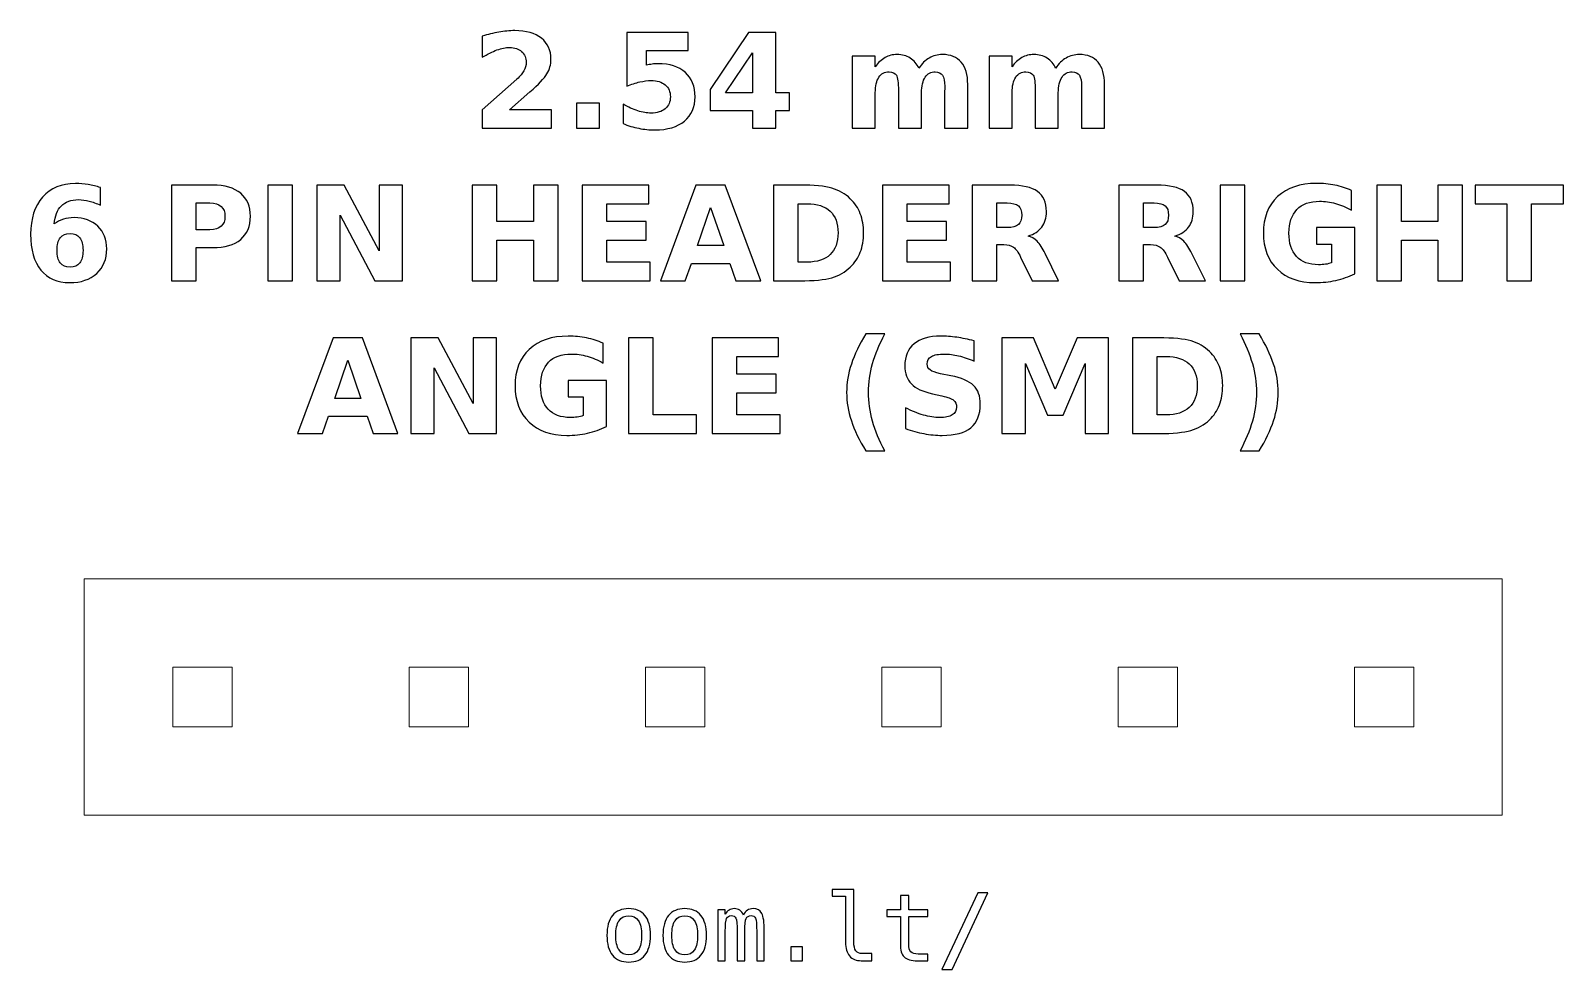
# Model space of a CAD drawing. Header units: centimetres. Extents: x -11.32 to -9.67, y -15.14 to -14.13.
import ezdxf

# ---------------------------------------------------------------- set-up
doc = ezdxf.new("R2010")
doc.units = ezdxf.units.CM
doc.header["$MEASUREMENT"] = 0
doc.layers.add('Layer 1', color=7, linetype='Continuous')

msp = doc.modelspace()

# ---------------------------------------------------------------- linework, layer by layer
at = {"layer": 'Layer 1', "color": 7, "lineweight": 20}
for points in [[(-11.262, -14.977), (-9.738, -14.977), (-9.738, -14.723), (-11.262, -14.723), (-11.262, -14.977)], [(-11.167, -14.882), (-11.103, -14.882), (-11.103, -14.818), (-11.167, -14.818), (-11.167, -14.882)], [(-10.913, -14.882), (-10.849, -14.882), (-10.849, -14.818), (-10.913, -14.818), (-10.913, -14.882)], [(-10.659, -14.882), (-10.595, -14.882), (-10.595, -14.818), (-10.659, -14.818), (-10.659, -14.882)], [(-10.405, -14.882), (-10.341, -14.882), (-10.341, -14.818), (-10.405, -14.818), (-10.405, -14.882)], [(-10.151, -14.882), (-10.087, -14.882), (-10.087, -14.818), (-10.151, -14.818), (-10.151, -14.882)], [(-9.897, -14.882), (-9.833, -14.882), (-9.833, -14.818), (-9.897, -14.818), (-9.897, -14.882)]]:
    msp.add_lwpolyline(points, close=True, dxfattribs=at)
at = {"layer": 'Layer 1', "color": 250}
for points, knots in [([(-10.80503, -14.21872), (-10.80503, -14.21872), (-10.75975, -14.21872), (-10.75975, -14.21872), (-10.75975, -14.21872), (-10.75975, -14.21872), (-10.75975, -14.23822), (-10.75975, -14.23822), (-10.75975, -14.23822), (-10.75975, -14.23822), (-10.83452, -14.23822), (-10.83452, -14.23822), (-10.83452, -14.23822), (-10.83452, -14.23822), (-10.83452, -14.21872), (-10.83452, -14.21872), (-10.83452, -14.21872), (-10.83452, -14.21872), (-10.79696, -14.18559), (-10.79696, -14.18559), (-10.79696, -14.18559), (-10.7936, -14.18255), (-10.79113, -14.17959), (-10.78953, -14.1767), (-10.78953, -14.1767), (-10.78791, -14.1738), (-10.78711, -14.17079), (-10.78711, -14.16766), (-10.78711, -14.16766), (-10.78711, -14.16284), (-10.78873, -14.15896), (-10.79197, -14.15602), (-10.79197, -14.15602), (-10.7952, -14.15308), (-10.7995, -14.15163), (-10.80489, -14.15163), (-10.80489, -14.15163), (-10.80902, -14.15163), (-10.81354, -14.15252), (-10.81846, -14.15428), (-10.81846, -14.15428), (-10.82337, -14.15605), (-10.82864, -14.15868), (-10.83424, -14.16216), (-10.83424, -14.16216), (-10.83424, -14.16216), (-10.83424, -14.13956), (-10.83424, -14.13956), (-10.83424, -14.13956), (-10.82826, -14.13759), (-10.82236, -14.13608), (-10.81653, -14.13505), (-10.81653, -14.13505), (-10.81069, -14.13401), (-10.80498, -14.13349), (-10.79936, -14.13349), (-10.79936, -14.13349), (-10.78706, -14.13349), (-10.77749, -14.1362), (-10.77067, -14.14163), (-10.77067, -14.14163), (-10.76385, -14.14704), (-10.76044, -14.15459), (-10.76044, -14.1643), (-10.76044, -14.1643), (-10.76044, -14.1699), (-10.76189, -14.17512), (-10.76479, -14.17997), (-10.76479, -14.17997), (-10.76768, -14.18481), (-10.77377, -14.1913), (-10.78304, -14.19944), (-10.78304, -14.19944), (-10.78304, -14.19944), (-10.80503, -14.21872), (-10.80503, -14.21872)], [0, 0, 0, 0, 0.0526316, 0.0526316, 0.0526316, 0.0526316, 0.1052632, 0.1052632, 0.1052632, 0.1052632, 0.1578947, 0.1578947, 0.1578947, 0.1578947, 0.2105263, 0.2105263, 0.2105263, 0.2105263, 0.2631579, 0.2631579, 0.2631579, 0.2631579, 0.3157895, 0.3157895, 0.3157895, 0.3157895, 0.3684211, 0.3684211, 0.3684211, 0.3684211, 0.4210526, 0.4210526, 0.4210526, 0.4210526, 0.4736842, 0.4736842, 0.4736842, 0.4736842, 0.5263158, 0.5263158, 0.5263158, 0.5263158, 0.5789474, 0.5789474, 0.5789474, 0.5789474, 0.6315789, 0.6315789, 0.6315789, 0.6315789, 0.6842105, 0.6842105, 0.6842105, 0.6842105, 0.7368421, 0.7368421, 0.7368421, 0.7368421, 0.7894737, 0.7894737, 0.7894737, 0.7894737, 0.8421053, 0.8421053, 0.8421053, 0.8421053, 0.8947368, 0.8947368, 0.8947368, 0.8947368, 0.9473684, 0.9473684, 0.9473684, 0.9473684, 1, 1, 1, 1]), ([(-10.67894, -14.13535), (-10.67894, -14.13535), (-10.613, -14.13535), (-10.613, -14.13535), (-10.613, -14.13535), (-10.613, -14.13535), (-10.613, -14.15485), (-10.613, -14.15485), (-10.613, -14.15485), (-10.613, -14.15485), (-10.6578, -14.15485), (-10.6578, -14.15485), (-10.6578, -14.15485), (-10.6578, -14.15485), (-10.6578, -14.17077), (-10.6578, -14.17077), (-10.6578, -14.17077), (-10.65578, -14.17023), (-10.65375, -14.16981), (-10.65171, -14.1695), (-10.65171, -14.1695), (-10.64966, -14.16919), (-10.64752, -14.16905), (-10.64533, -14.16905), (-10.64533, -14.16905), (-10.63278, -14.16905), (-10.62302, -14.17218), (-10.61603, -14.17846), (-10.61603, -14.17846), (-10.60905, -14.18472), (-10.60557, -14.19346), (-10.60557, -14.20466), (-10.60557, -14.20466), (-10.60557, -14.21578), (-10.60938, -14.22449), (-10.61697, -14.23079), (-10.61697, -14.23079), (-10.62457, -14.23707), (-10.63513, -14.24022), (-10.64863, -14.24022), (-10.64863, -14.24022), (-10.65446, -14.24022), (-10.66025, -14.23965), (-10.66596, -14.23853), (-10.66596, -14.23853), (-10.67168, -14.2374), (-10.67737, -14.2357), (-10.68301, -14.2334), (-10.68301, -14.2334), (-10.68301, -14.2334), (-10.68301, -14.21251), (-10.68301, -14.21251), (-10.68301, -14.21251), (-10.67741, -14.21574), (-10.6721, -14.21814), (-10.66707, -14.21973), (-10.66707, -14.21973), (-10.66203, -14.22136), (-10.65728, -14.22216), (-10.65284, -14.22216), (-10.65284, -14.22216), (-10.64639, -14.22216), (-10.64134, -14.22058), (-10.63764, -14.21743), (-10.63764, -14.21743), (-10.63395, -14.2143), (-10.63209, -14.21005), (-10.63209, -14.20466), (-10.63209, -14.20466), (-10.63209, -14.19925), (-10.63395, -14.19499), (-10.63764, -14.19187), (-10.63764, -14.19187), (-10.64134, -14.18874), (-10.64639, -14.18719), (-10.65284, -14.18719), (-10.65284, -14.18719), (-10.65665, -14.18719), (-10.66072, -14.18768), (-10.66502, -14.18867), (-10.66502, -14.18867), (-10.66935, -14.18965), (-10.67398, -14.19118), (-10.67894, -14.19325), (-10.67894, -14.19325), (-10.67894, -14.19325), (-10.67894, -14.13535), (-10.67894, -14.13535)], [0, 0, 0, 0, 0.0454545, 0.0454545, 0.0454545, 0.0454545, 0.0909091, 0.0909091, 0.0909091, 0.0909091, 0.1363636, 0.1363636, 0.1363636, 0.1363636, 0.1818182, 0.1818182, 0.1818182, 0.1818182, 0.2272727, 0.2272727, 0.2272727, 0.2272727, 0.2727273, 0.2727273, 0.2727273, 0.2727273, 0.3181818, 0.3181818, 0.3181818, 0.3181818, 0.3636364, 0.3636364, 0.3636364, 0.3636364, 0.4090909, 0.4090909, 0.4090909, 0.4090909, 0.4545455, 0.4545455, 0.4545455, 0.4545455, 0.5, 0.5, 0.5, 0.5, 0.5454545, 0.5454545, 0.5454545, 0.5454545, 0.5909091, 0.5909091, 0.5909091, 0.5909091, 0.6363636, 0.6363636, 0.6363636, 0.6363636, 0.6818182, 0.6818182, 0.6818182, 0.6818182, 0.7272727, 0.7272727, 0.7272727, 0.7272727, 0.7727273, 0.7727273, 0.7727273, 0.7727273, 0.8181818, 0.8181818, 0.8181818, 0.8181818, 0.8636364, 0.8636364, 0.8636364, 0.8636364, 0.9090909, 0.9090909, 0.9090909, 0.9090909, 0.9545455, 0.9545455, 0.9545455, 0.9545455, 1, 1, 1, 1]), ([(-10.54816, -14.13535), (-10.54816, -14.13535), (-10.51866, -14.13535), (-10.51866, -14.13535), (-10.51866, -14.13535), (-10.51866, -14.13535), (-10.51866, -14.20026), (-10.51866, -14.20026), (-10.51866, -14.20026), (-10.51866, -14.20026), (-10.50399, -14.20026), (-10.50399, -14.20026), (-10.50399, -14.20026), (-10.50399, -14.20026), (-10.50399, -14.21948), (-10.50399, -14.21948), (-10.50399, -14.21948), (-10.50399, -14.21948), (-10.51866, -14.21948), (-10.51866, -14.21948), (-10.51866, -14.21948), (-10.51866, -14.21948), (-10.51866, -14.23822), (-10.51866, -14.23822), (-10.51866, -14.23822), (-10.51866, -14.23822), (-10.54373, -14.23822), (-10.54373, -14.23822), (-10.54373, -14.23822), (-10.54373, -14.23822), (-10.54373, -14.21948), (-10.54373, -14.21948), (-10.54373, -14.21948), (-10.54373, -14.21948), (-10.58936, -14.21948), (-10.58936, -14.21948), (-10.58936, -14.21948), (-10.58936, -14.21948), (-10.58936, -14.19673), (-10.58936, -14.19673), (-10.58936, -14.19673), (-10.58936, -14.19673), (-10.54816, -14.13535), (-10.54816, -14.13535)], [0, 0, 0, 0, 0.0909091, 0.0909091, 0.0909091, 0.0909091, 0.1818182, 0.1818182, 0.1818182, 0.1818182, 0.2727273, 0.2727273, 0.2727273, 0.2727273, 0.3636364, 0.3636364, 0.3636364, 0.3636364, 0.4545455, 0.4545455, 0.4545455, 0.4545455, 0.5454545, 0.5454545, 0.5454545, 0.5454545, 0.6363636, 0.6363636, 0.6363636, 0.6363636, 0.7272727, 0.7272727, 0.7272727, 0.7272727, 0.8181818, 0.8181818, 0.8181818, 0.8181818, 0.9090909, 0.9090909, 0.9090909, 0.9090909, 1, 1, 1, 1]), ([(-10.54373, -14.1572), (-10.54373, -14.1572), (-10.57283, -14.20026), (-10.57283, -14.20026), (-10.57283, -14.20026), (-10.57283, -14.20026), (-10.54373, -14.20026), (-10.54373, -14.20026), (-10.54373, -14.20026), (-10.54373, -14.20026), (-10.54373, -14.1572), (-10.54373, -14.1572)], [0, 0, 0, 0, 0.3333333, 0.3333333, 0.3333333, 0.3333333, 0.6666667, 0.6666667, 0.6666667, 0.6666667, 1, 1, 1, 1]), ([(-10.36502, -14.17387), (-10.36189, -14.1691), (-10.3582, -14.16545), (-10.35389, -14.16296), (-10.35389, -14.16296), (-10.34959, -14.16044), (-10.34489, -14.1592), (-10.33974, -14.1592), (-10.33974, -14.1592), (-10.33087, -14.1592), (-10.32412, -14.16193), (-10.31949, -14.16741), (-10.31949, -14.16741), (-10.31485, -14.17286), (-10.31252, -14.18081), (-10.31252, -14.19123), (-10.31252, -14.19123), (-10.31252, -14.19123), (-10.31252, -14.23822), (-10.31252, -14.23822), (-10.31252, -14.23822), (-10.31252, -14.23822), (-10.33734, -14.23822), (-10.33734, -14.23822), (-10.33734, -14.23822), (-10.33734, -14.23822), (-10.33734, -14.19798), (-10.33734, -14.19798), (-10.33734, -14.19798), (-10.33729, -14.19739), (-10.33727, -14.19678), (-10.33724, -14.19612), (-10.33724, -14.19612), (-10.33722, -14.19549), (-10.3372, -14.19457), (-10.3372, -14.19337), (-10.3372, -14.19337), (-10.3372, -14.18791), (-10.33799, -14.18394), (-10.33962, -14.18149), (-10.33962, -14.18149), (-10.34122, -14.17902), (-10.3438, -14.1778), (-10.34738, -14.1778), (-10.34738, -14.1778), (-10.35208, -14.1778), (-10.35568, -14.17973), (-10.35824, -14.18359), (-10.35824, -14.18359), (-10.36078, -14.18744), (-10.3621, -14.19302), (-10.3622, -14.20033), (-10.3622, -14.20033), (-10.3622, -14.20033), (-10.3622, -14.23822), (-10.3622, -14.23822), (-10.3622, -14.23822), (-10.3622, -14.23822), (-10.38701, -14.23822), (-10.38701, -14.23822), (-10.38701, -14.23822), (-10.38701, -14.23822), (-10.38701, -14.19798), (-10.38701, -14.19798), (-10.38701, -14.19798), (-10.38701, -14.18944), (-10.38774, -14.18394), (-10.38922, -14.18149), (-10.38922, -14.18149), (-10.39068, -14.17902), (-10.39329, -14.1778), (-10.39705, -14.1778), (-10.39705, -14.1778), (-10.4018, -14.1778), (-10.40545, -14.17975), (-10.40801, -14.18363), (-10.40801, -14.18363), (-10.41057, -14.18751), (-10.41187, -14.19304), (-10.41187, -14.20026), (-10.41187, -14.20026), (-10.41187, -14.20026), (-10.41187, -14.23822), (-10.41187, -14.23822), (-10.41187, -14.23822), (-10.41187, -14.23822), (-10.43668, -14.23822), (-10.43668, -14.23822), (-10.43668, -14.23822), (-10.43668, -14.23822), (-10.43668, -14.16106), (-10.43668, -14.16106), (-10.43668, -14.16106), (-10.43668, -14.16106), (-10.41187, -14.16106), (-10.41187, -14.16106), (-10.41187, -14.16106), (-10.41187, -14.16106), (-10.41187, -14.17237), (-10.41187, -14.17237), (-10.41187, -14.17237), (-10.40883, -14.16799), (-10.40535, -14.16473), (-10.40142, -14.16251), (-10.40142, -14.16251), (-10.3975, -14.1603), (-10.39317, -14.1592), (-10.38844, -14.1592), (-10.38844, -14.1592), (-10.38313, -14.1592), (-10.3784, -14.16049), (-10.37433, -14.16306), (-10.37433, -14.16306), (-10.37024, -14.16564), (-10.36713, -14.16924), (-10.36502, -14.17387)], [0, 0, 0, 0, 0.0344828, 0.0344828, 0.0344828, 0.0344828, 0.0689655, 0.0689655, 0.0689655, 0.0689655, 0.1034483, 0.1034483, 0.1034483, 0.1034483, 0.137931, 0.137931, 0.137931, 0.137931, 0.1724138, 0.1724138, 0.1724138, 0.1724138, 0.2068966, 0.2068966, 0.2068966, 0.2068966, 0.2413793, 0.2413793, 0.2413793, 0.2413793, 0.2758621, 0.2758621, 0.2758621, 0.2758621, 0.3103448, 0.3103448, 0.3103448, 0.3103448, 0.3448276, 0.3448276, 0.3448276, 0.3448276, 0.3793103, 0.3793103, 0.3793103, 0.3793103, 0.4137931, 0.4137931, 0.4137931, 0.4137931, 0.4482759, 0.4482759, 0.4482759, 0.4482759, 0.4827586, 0.4827586, 0.4827586, 0.4827586, 0.5172414, 0.5172414, 0.5172414, 0.5172414, 0.5517241, 0.5517241, 0.5517241, 0.5517241, 0.5862069, 0.5862069, 0.5862069, 0.5862069, 0.6206897, 0.6206897, 0.6206897, 0.6206897, 0.6551724, 0.6551724, 0.6551724, 0.6551724, 0.6896552, 0.6896552, 0.6896552, 0.6896552, 0.7241379, 0.7241379, 0.7241379, 0.7241379, 0.7586207, 0.7586207, 0.7586207, 0.7586207, 0.7931034, 0.7931034, 0.7931034, 0.7931034, 0.8275862, 0.8275862, 0.8275862, 0.8275862, 0.862069, 0.862069, 0.862069, 0.862069, 0.8965517, 0.8965517, 0.8965517, 0.8965517, 0.9310345, 0.9310345, 0.9310345, 0.9310345, 0.9655172, 0.9655172, 0.9655172, 0.9655172, 1, 1, 1, 1]), ([(-10.21798, -14.17387), (-10.21485, -14.1691), (-10.21116, -14.16545), (-10.20685, -14.16296), (-10.20685, -14.16296), (-10.20255, -14.16044), (-10.19785, -14.1592), (-10.1927, -14.1592), (-10.1927, -14.1592), (-10.18383, -14.1592), (-10.17708, -14.16193), (-10.17245, -14.16741), (-10.17245, -14.16741), (-10.16781, -14.17286), (-10.16548, -14.18081), (-10.16548, -14.19123), (-10.16548, -14.19123), (-10.16548, -14.19123), (-10.16548, -14.23822), (-10.16548, -14.23822), (-10.16548, -14.23822), (-10.16548, -14.23822), (-10.1903, -14.23822), (-10.1903, -14.23822), (-10.1903, -14.23822), (-10.1903, -14.23822), (-10.1903, -14.19798), (-10.1903, -14.19798), (-10.1903, -14.19798), (-10.19025, -14.19739), (-10.19023, -14.19678), (-10.1902, -14.19612), (-10.1902, -14.19612), (-10.19018, -14.19549), (-10.19016, -14.19457), (-10.19016, -14.19337), (-10.19016, -14.19337), (-10.19016, -14.18791), (-10.19095, -14.18394), (-10.19258, -14.18149), (-10.19258, -14.18149), (-10.19418, -14.17902), (-10.19676, -14.1778), (-10.20034, -14.1778), (-10.20034, -14.1778), (-10.20504, -14.1778), (-10.20864, -14.17973), (-10.2112, -14.18359), (-10.2112, -14.18359), (-10.21374, -14.18744), (-10.21506, -14.19302), (-10.21516, -14.20033), (-10.21516, -14.20033), (-10.21516, -14.20033), (-10.21516, -14.23822), (-10.21516, -14.23822), (-10.21516, -14.23822), (-10.21516, -14.23822), (-10.23997, -14.23822), (-10.23997, -14.23822), (-10.23997, -14.23822), (-10.23997, -14.23822), (-10.23997, -14.19798), (-10.23997, -14.19798), (-10.23997, -14.19798), (-10.23997, -14.18944), (-10.2407, -14.18394), (-10.24218, -14.18149), (-10.24218, -14.18149), (-10.24364, -14.17902), (-10.24625, -14.1778), (-10.25001, -14.1778), (-10.25001, -14.1778), (-10.25476, -14.1778), (-10.25841, -14.17975), (-10.26097, -14.18363), (-10.26097, -14.18363), (-10.26353, -14.18751), (-10.26483, -14.19304), (-10.26483, -14.20026), (-10.26483, -14.20026), (-10.26483, -14.20026), (-10.26483, -14.23822), (-10.26483, -14.23822), (-10.26483, -14.23822), (-10.26483, -14.23822), (-10.28964, -14.23822), (-10.28964, -14.23822), (-10.28964, -14.23822), (-10.28964, -14.23822), (-10.28964, -14.16106), (-10.28964, -14.16106), (-10.28964, -14.16106), (-10.28964, -14.16106), (-10.26483, -14.16106), (-10.26483, -14.16106), (-10.26483, -14.16106), (-10.26483, -14.16106), (-10.26483, -14.17237), (-10.26483, -14.17237), (-10.26483, -14.17237), (-10.26179, -14.16799), (-10.25831, -14.16473), (-10.25438, -14.16251), (-10.25438, -14.16251), (-10.25046, -14.1603), (-10.24613, -14.1592), (-10.2414, -14.1592), (-10.2414, -14.1592), (-10.23609, -14.1592), (-10.23136, -14.16049), (-10.22729, -14.16306), (-10.22729, -14.16306), (-10.2232, -14.16564), (-10.22009, -14.16924), (-10.21798, -14.17387)], [0, 0, 0, 0, 0.0344828, 0.0344828, 0.0344828, 0.0344828, 0.0689655, 0.0689655, 0.0689655, 0.0689655, 0.1034483, 0.1034483, 0.1034483, 0.1034483, 0.137931, 0.137931, 0.137931, 0.137931, 0.1724138, 0.1724138, 0.1724138, 0.1724138, 0.2068966, 0.2068966, 0.2068966, 0.2068966, 0.2413793, 0.2413793, 0.2413793, 0.2413793, 0.2758621, 0.2758621, 0.2758621, 0.2758621, 0.3103448, 0.3103448, 0.3103448, 0.3103448, 0.3448276, 0.3448276, 0.3448276, 0.3448276, 0.3793103, 0.3793103, 0.3793103, 0.3793103, 0.4137931, 0.4137931, 0.4137931, 0.4137931, 0.4482759, 0.4482759, 0.4482759, 0.4482759, 0.4827586, 0.4827586, 0.4827586, 0.4827586, 0.5172414, 0.5172414, 0.5172414, 0.5172414, 0.5517241, 0.5517241, 0.5517241, 0.5517241, 0.5862069, 0.5862069, 0.5862069, 0.5862069, 0.6206897, 0.6206897, 0.6206897, 0.6206897, 0.6551724, 0.6551724, 0.6551724, 0.6551724, 0.6896552, 0.6896552, 0.6896552, 0.6896552, 0.7241379, 0.7241379, 0.7241379, 0.7241379, 0.7586207, 0.7586207, 0.7586207, 0.7586207, 0.7931034, 0.7931034, 0.7931034, 0.7931034, 0.8275862, 0.8275862, 0.8275862, 0.8275862, 0.862069, 0.862069, 0.862069, 0.862069, 0.8965517, 0.8965517, 0.8965517, 0.8965517, 0.9310345, 0.9310345, 0.9310345, 0.9310345, 0.9655172, 0.9655172, 0.9655172, 0.9655172, 1, 1, 1, 1]), ([(-10.73311, -14.21155), (-10.73311, -14.21155), (-10.70829, -14.21155), (-10.70829, -14.21155), (-10.70829, -14.21155), (-10.70829, -14.21155), (-10.70829, -14.23822), (-10.70829, -14.23822), (-10.70829, -14.23822), (-10.70829, -14.23822), (-10.73311, -14.23822), (-10.73311, -14.23822), (-10.73311, -14.23822), (-10.73311, -14.23822), (-10.73311, -14.21155), (-10.73311, -14.21155)], [0, 0, 0, 0, 0.25, 0.25, 0.25, 0.25, 0.5, 0.5, 0.5, 0.5, 0.75, 0.75, 0.75, 0.75, 1, 1, 1, 1]), ([(-11.24455, -14.30228), (-11.24455, -14.30228), (-11.24455, -14.32131), (-11.24455, -14.32131), (-11.24455, -14.32131), (-11.24892, -14.31924), (-11.25301, -14.31771), (-11.25687, -14.31672), (-11.25687, -14.31672), (-11.26073, -14.31573), (-11.26451, -14.31524), (-11.26818, -14.31524), (-11.26818, -14.31524), (-11.27609, -14.31524), (-11.28222, -14.31743), (-11.28664, -14.32183), (-11.28664, -14.32183), (-11.29104, -14.3262), (-11.29363, -14.33271), (-11.29436, -14.34135), (-11.29436, -14.34135), (-11.29133, -14.33911), (-11.28803, -14.33742), (-11.2845, -14.33629), (-11.2845, -14.33629), (-11.28098, -14.33516), (-11.27712, -14.3346), (-11.27293, -14.3346), (-11.27293, -14.3346), (-11.26242, -14.3346), (-11.25393, -14.33768), (-11.24749, -14.34384), (-11.24749, -14.34384), (-11.24102, -14.34998), (-11.2378, -14.35804), (-11.2378, -14.36802), (-11.2378, -14.36802), (-11.2378, -14.37905), (-11.2414, -14.38787), (-11.24862, -14.39452), (-11.24862, -14.39452), (-11.25581, -14.40115), (-11.2655, -14.40447), (-11.27761, -14.40447), (-11.27761, -14.40447), (-11.29097, -14.40447), (-11.30132, -14.39995), (-11.30866, -14.39092), (-11.30866, -14.39092), (-11.31597, -14.38191), (-11.31964, -14.3691), (-11.31964, -14.35252), (-11.31964, -14.35252), (-11.31964, -14.33554), (-11.31536, -14.32218), (-11.3068, -14.31247), (-11.3068, -14.31247), (-11.29822, -14.30275), (-11.28648, -14.29788), (-11.27155, -14.29788), (-11.27155, -14.29788), (-11.26682, -14.29788), (-11.26223, -14.29826), (-11.25776, -14.29899), (-11.25776, -14.29899), (-11.25332, -14.29972), (-11.24892, -14.30082), (-11.24455, -14.30228)], [0, 0, 0, 0, 0.0588235, 0.0588235, 0.0588235, 0.0588235, 0.1176471, 0.1176471, 0.1176471, 0.1176471, 0.1764706, 0.1764706, 0.1764706, 0.1764706, 0.2352941, 0.2352941, 0.2352941, 0.2352941, 0.2941176, 0.2941176, 0.2941176, 0.2941176, 0.3529412, 0.3529412, 0.3529412, 0.3529412, 0.4117647, 0.4117647, 0.4117647, 0.4117647, 0.4705882, 0.4705882, 0.4705882, 0.4705882, 0.5294118, 0.5294118, 0.5294118, 0.5294118, 0.5882353, 0.5882353, 0.5882353, 0.5882353, 0.6470588, 0.6470588, 0.6470588, 0.6470588, 0.7058824, 0.7058824, 0.7058824, 0.7058824, 0.7647059, 0.7647059, 0.7647059, 0.7647059, 0.8235294, 0.8235294, 0.8235294, 0.8235294, 0.8823529, 0.8823529, 0.8823529, 0.8823529, 0.9411765, 0.9411765, 0.9411765, 0.9411765, 1, 1, 1, 1]), ([(-9.89637, -14.39483), (-9.90298, -14.39805), (-9.90984, -14.40045), (-9.91697, -14.40207), (-9.91697, -14.40207), (-9.9241, -14.40367), (-9.93143, -14.40447), (-9.93903, -14.40447), (-9.93903, -14.40447), (-9.95615, -14.40447), (-9.96972, -14.39967), (-9.97974, -14.3901), (-9.97974, -14.3901), (-9.98976, -14.38053), (-9.99477, -14.36755), (-9.99477, -14.35113), (-9.99477, -14.35113), (-9.99477, -14.33455), (-9.98966, -14.32152), (-9.97948, -14.31199), (-9.97948, -14.31199), (-9.96927, -14.30249), (-9.9553, -14.29774), (-9.93757, -14.29774), (-9.93757, -14.29774), (-9.93073, -14.29774), (-9.92417, -14.29838), (-9.91789, -14.29967), (-9.91789, -14.29967), (-9.91163, -14.30096), (-9.9057, -14.30287), (-9.90015, -14.30539), (-9.90015, -14.30539), (-9.90015, -14.30539), (-9.90015, -14.32667), (-9.90015, -14.32667), (-9.90015, -14.32667), (-9.90589, -14.3234), (-9.91161, -14.32098), (-9.91728, -14.31938), (-9.91728, -14.31938), (-9.92294, -14.31776), (-9.92863, -14.31696), (-9.93433, -14.31696), (-9.93433, -14.31696), (-9.94491, -14.31696), (-9.95305, -14.31992), (-9.95876, -14.32582), (-9.95876, -14.32582), (-9.96448, -14.33173), (-9.96735, -14.34017), (-9.96735, -14.35113), (-9.96735, -14.35113), (-9.96735, -14.36202), (-9.96459, -14.37044), (-9.95907, -14.37636), (-9.95907, -14.37636), (-9.95356, -14.38229), (-9.94573, -14.38525), (-9.93557, -14.38525), (-9.93557, -14.38525), (-9.93282, -14.38525), (-9.93026, -14.38509), (-9.92788, -14.38474), (-9.92788, -14.38474), (-9.92551, -14.38438), (-9.92339, -14.38384), (-9.92151, -14.38311), (-9.92151, -14.38311), (-9.92151, -14.38311), (-9.92151, -14.36312), (-9.92151, -14.36312), (-9.92151, -14.36312), (-9.92151, -14.36312), (-9.93769, -14.36312), (-9.93769, -14.36312), (-9.93769, -14.36312), (-9.93769, -14.36312), (-9.93769, -14.34534), (-9.93769, -14.34534), (-9.93769, -14.34534), (-9.93769, -14.34534), (-9.89637, -14.34534), (-9.89637, -14.34534), (-9.89637, -14.34534), (-9.89637, -14.34534), (-9.89637, -14.39483), (-9.89637, -14.39483)], [0, 0, 0, 0, 0.0454545, 0.0454545, 0.0454545, 0.0454545, 0.0909091, 0.0909091, 0.0909091, 0.0909091, 0.1363636, 0.1363636, 0.1363636, 0.1363636, 0.1818182, 0.1818182, 0.1818182, 0.1818182, 0.2272727, 0.2272727, 0.2272727, 0.2272727, 0.2727273, 0.2727273, 0.2727273, 0.2727273, 0.3181818, 0.3181818, 0.3181818, 0.3181818, 0.3636364, 0.3636364, 0.3636364, 0.3636364, 0.4090909, 0.4090909, 0.4090909, 0.4090909, 0.4545455, 0.4545455, 0.4545455, 0.4545455, 0.5, 0.5, 0.5, 0.5, 0.5454545, 0.5454545, 0.5454545, 0.5454545, 0.5909091, 0.5909091, 0.5909091, 0.5909091, 0.6363636, 0.6363636, 0.6363636, 0.6363636, 0.6818182, 0.6818182, 0.6818182, 0.6818182, 0.7272727, 0.7272727, 0.7272727, 0.7272727, 0.7727273, 0.7727273, 0.7727273, 0.7727273, 0.8181818, 0.8181818, 0.8181818, 0.8181818, 0.8636364, 0.8636364, 0.8636364, 0.8636364, 0.9090909, 0.9090909, 0.9090909, 0.9090909, 0.9545455, 0.9545455, 0.9545455, 0.9545455, 1, 1, 1, 1]), ([(-11.16811, -14.2996), (-11.16811, -14.2996), (-11.12409, -14.2996), (-11.12409, -14.2996), (-11.12409, -14.2996), (-11.11099, -14.2996), (-11.10094, -14.30252), (-11.09393, -14.30833), (-11.09393, -14.30833), (-11.08693, -14.31414), (-11.08342, -14.32241), (-11.08342, -14.33316), (-11.08342, -14.33316), (-11.08342, -14.34393), (-11.08693, -14.35223), (-11.09393, -14.35804), (-11.09393, -14.35804), (-11.10094, -14.36385), (-11.11099, -14.36677), (-11.12409, -14.36677), (-11.12409, -14.36677), (-11.12409, -14.36677), (-11.14158, -14.36677), (-11.14158, -14.36677), (-11.14158, -14.36677), (-11.14158, -14.36677), (-11.14158, -14.40247), (-11.14158, -14.40247), (-11.14158, -14.40247), (-11.14158, -14.40247), (-11.16811, -14.40247), (-11.16811, -14.40247), (-11.16811, -14.40247), (-11.16811, -14.40247), (-11.16811, -14.2996), (-11.16811, -14.2996)], [0, 0, 0, 0, 0.1111111, 0.1111111, 0.1111111, 0.1111111, 0.2222222, 0.2222222, 0.2222222, 0.2222222, 0.3333333, 0.3333333, 0.3333333, 0.3333333, 0.4444444, 0.4444444, 0.4444444, 0.4444444, 0.5555556, 0.5555556, 0.5555556, 0.5555556, 0.6666667, 0.6666667, 0.6666667, 0.6666667, 0.7777778, 0.7777778, 0.7777778, 0.7777778, 0.8888889, 0.8888889, 0.8888889, 0.8888889, 1, 1, 1, 1]), ([(-11.0647, -14.2996), (-11.0647, -14.2996), (-11.03817, -14.2996), (-11.03817, -14.2996), (-11.03817, -14.2996), (-11.03817, -14.2996), (-11.03817, -14.40247), (-11.03817, -14.40247), (-11.03817, -14.40247), (-11.03817, -14.40247), (-11.0647, -14.40247), (-11.0647, -14.40247), (-11.0647, -14.40247), (-11.0647, -14.40247), (-11.0647, -14.2996), (-11.0647, -14.2996)], [0, 0, 0, 0, 0.25, 0.25, 0.25, 0.25, 0.5, 0.5, 0.5, 0.5, 0.75, 0.75, 0.75, 0.75, 1, 1, 1, 1]), ([(-11.01221, -14.2996), (-11.01221, -14.2996), (-10.98258, -14.2996), (-10.98258, -14.2996), (-10.98258, -14.2996), (-10.98258, -14.2996), (-10.94516, -14.37016), (-10.94516, -14.37016), (-10.94516, -14.37016), (-10.94516, -14.37016), (-10.94516, -14.2996), (-10.94516, -14.2996), (-10.94516, -14.2996), (-10.94516, -14.2996), (-10.92002, -14.2996), (-10.92002, -14.2996), (-10.92002, -14.2996), (-10.92002, -14.2996), (-10.92002, -14.40247), (-10.92002, -14.40247), (-10.92002, -14.40247), (-10.92002, -14.40247), (-10.94965, -14.40247), (-10.94965, -14.40247), (-10.94965, -14.40247), (-10.94965, -14.40247), (-10.98707, -14.33191), (-10.98707, -14.33191), (-10.98707, -14.33191), (-10.98707, -14.33191), (-10.98707, -14.40247), (-10.98707, -14.40247), (-10.98707, -14.40247), (-10.98707, -14.40247), (-11.01221, -14.40247), (-11.01221, -14.40247), (-11.01221, -14.40247), (-11.01221, -14.40247), (-11.01221, -14.2996), (-11.01221, -14.2996)], [0, 0, 0, 0, 0.1, 0.1, 0.1, 0.1, 0.2, 0.2, 0.2, 0.2, 0.3, 0.3, 0.3, 0.3, 0.4, 0.4, 0.4, 0.4, 0.5, 0.5, 0.5, 0.5, 0.6, 0.6, 0.6, 0.6, 0.7, 0.7, 0.7, 0.7, 0.8, 0.8, 0.8, 0.8, 0.9, 0.9, 0.9, 0.9, 1, 1, 1, 1]), ([(-10.84499, -14.2996), (-10.84499, -14.2996), (-10.81846, -14.2996), (-10.81846, -14.2996), (-10.81846, -14.2996), (-10.81846, -14.2996), (-10.81846, -14.33881), (-10.81846, -14.33881), (-10.81846, -14.33881), (-10.81846, -14.33881), (-10.77933, -14.33881), (-10.77933, -14.33881), (-10.77933, -14.33881), (-10.77933, -14.33881), (-10.77933, -14.2996), (-10.77933, -14.2996), (-10.77933, -14.2996), (-10.77933, -14.2996), (-10.7528, -14.2996), (-10.7528, -14.2996), (-10.7528, -14.2996), (-10.7528, -14.2996), (-10.7528, -14.40247), (-10.7528, -14.40247), (-10.7528, -14.40247), (-10.7528, -14.40247), (-10.77933, -14.40247), (-10.77933, -14.40247), (-10.77933, -14.40247), (-10.77933, -14.40247), (-10.77933, -14.35887), (-10.77933, -14.35887), (-10.77933, -14.35887), (-10.77933, -14.35887), (-10.81846, -14.35887), (-10.81846, -14.35887), (-10.81846, -14.35887), (-10.81846, -14.35887), (-10.81846, -14.40247), (-10.81846, -14.40247), (-10.81846, -14.40247), (-10.81846, -14.40247), (-10.84499, -14.40247), (-10.84499, -14.40247), (-10.84499, -14.40247), (-10.84499, -14.40247), (-10.84499, -14.2996), (-10.84499, -14.2996)], [0, 0, 0, 0, 0.0833333, 0.0833333, 0.0833333, 0.0833333, 0.1666667, 0.1666667, 0.1666667, 0.1666667, 0.25, 0.25, 0.25, 0.25, 0.3333333, 0.3333333, 0.3333333, 0.3333333, 0.4166667, 0.4166667, 0.4166667, 0.4166667, 0.5, 0.5, 0.5, 0.5, 0.5833333, 0.5833333, 0.5833333, 0.5833333, 0.6666667, 0.6666667, 0.6666667, 0.6666667, 0.75, 0.75, 0.75, 0.75, 0.8333333, 0.8333333, 0.8333333, 0.8333333, 0.9166667, 0.9166667, 0.9166667, 0.9166667, 1, 1, 1, 1]), ([(-10.7269, -14.2996), (-10.7269, -14.2996), (-10.65531, -14.2996), (-10.65531, -14.2996), (-10.65531, -14.2996), (-10.65531, -14.2996), (-10.65531, -14.31966), (-10.65531, -14.31966), (-10.65531, -14.31966), (-10.65531, -14.31966), (-10.70037, -14.31966), (-10.70037, -14.31966), (-10.70037, -14.31966), (-10.70037, -14.31966), (-10.70037, -14.33881), (-10.70037, -14.33881), (-10.70037, -14.33881), (-10.70037, -14.33881), (-10.65802, -14.33881), (-10.65802, -14.33881), (-10.65802, -14.33881), (-10.65802, -14.33881), (-10.65802, -14.35887), (-10.65802, -14.35887), (-10.65802, -14.35887), (-10.65802, -14.35887), (-10.70037, -14.35887), (-10.70037, -14.35887), (-10.70037, -14.35887), (-10.70037, -14.35887), (-10.70037, -14.38241), (-10.70037, -14.38241), (-10.70037, -14.38241), (-10.70037, -14.38241), (-10.65381, -14.38241), (-10.65381, -14.38241), (-10.65381, -14.38241), (-10.65381, -14.38241), (-10.65381, -14.40247), (-10.65381, -14.40247), (-10.65381, -14.40247), (-10.65381, -14.40247), (-10.7269, -14.40247), (-10.7269, -14.40247), (-10.7269, -14.40247), (-10.7269, -14.40247), (-10.7269, -14.2996), (-10.7269, -14.2996)], [0, 0, 0, 0, 0.0833333, 0.0833333, 0.0833333, 0.0833333, 0.1666667, 0.1666667, 0.1666667, 0.1666667, 0.25, 0.25, 0.25, 0.25, 0.3333333, 0.3333333, 0.3333333, 0.3333333, 0.4166667, 0.4166667, 0.4166667, 0.4166667, 0.5, 0.5, 0.5, 0.5, 0.5833333, 0.5833333, 0.5833333, 0.5833333, 0.6666667, 0.6666667, 0.6666667, 0.6666667, 0.75, 0.75, 0.75, 0.75, 0.8333333, 0.8333333, 0.8333333, 0.8333333, 0.9166667, 0.9166667, 0.9166667, 0.9166667, 1, 1, 1, 1]), ([(-10.56808, -14.38375), (-10.56808, -14.38375), (-10.60957, -14.38375), (-10.60957, -14.38375), (-10.60957, -14.38375), (-10.60957, -14.38375), (-10.61611, -14.40247), (-10.61611, -14.40247), (-10.61611, -14.40247), (-10.61611, -14.40247), (-10.64278, -14.40247), (-10.64278, -14.40247), (-10.64278, -14.40247), (-10.64278, -14.40247), (-10.60468, -14.2996), (-10.60468, -14.2996), (-10.60468, -14.2996), (-10.60468, -14.2996), (-10.57305, -14.2996), (-10.57305, -14.2996), (-10.57305, -14.2996), (-10.57305, -14.2996), (-10.53495, -14.40247), (-10.53495, -14.40247), (-10.53495, -14.40247), (-10.53495, -14.40247), (-10.56162, -14.40247), (-10.56162, -14.40247), (-10.56162, -14.40247), (-10.56162, -14.40247), (-10.56808, -14.38375), (-10.56808, -14.38375)], [0, 0, 0, 0, 0.125, 0.125, 0.125, 0.125, 0.25, 0.25, 0.25, 0.25, 0.375, 0.375, 0.375, 0.375, 0.5, 0.5, 0.5, 0.5, 0.625, 0.625, 0.625, 0.625, 0.75, 0.75, 0.75, 0.75, 0.875, 0.875, 0.875, 0.875, 1, 1, 1, 1]), ([(-10.52128, -14.2996), (-10.52128, -14.2996), (-10.49329, -14.2996), (-10.49329, -14.2996), (-10.49329, -14.2996), (-10.47768, -14.2996), (-10.46606, -14.30071), (-10.45842, -14.30294), (-10.45842, -14.30294), (-10.45077, -14.30517), (-10.44421, -14.30894), (-10.43873, -14.31428), (-10.43873, -14.31428), (-10.43391, -14.31891), (-10.43034, -14.32427), (-10.42798, -14.33034), (-10.42798, -14.33034), (-10.42566, -14.33638), (-10.42448, -14.34325), (-10.42448, -14.35094), (-10.42448, -14.35094), (-10.42448, -14.3587), (-10.42566, -14.36562), (-10.42798, -14.37171), (-10.42798, -14.37171), (-10.43034, -14.3778), (-10.43391, -14.38316), (-10.43873, -14.38779), (-10.43873, -14.38779), (-10.44426, -14.39313), (-10.45087, -14.3969), (-10.45858, -14.39913), (-10.45858, -14.39913), (-10.4663, -14.40136), (-10.47787, -14.40247), (-10.49329, -14.40247), (-10.49329, -14.40247), (-10.49329, -14.40247), (-10.52128, -14.40247), (-10.52128, -14.40247), (-10.52128, -14.40247), (-10.52128, -14.40247), (-10.52128, -14.2996), (-10.52128, -14.2996)], [0, 0, 0, 0, 0.0909091, 0.0909091, 0.0909091, 0.0909091, 0.1818182, 0.1818182, 0.1818182, 0.1818182, 0.2727273, 0.2727273, 0.2727273, 0.2727273, 0.3636364, 0.3636364, 0.3636364, 0.3636364, 0.4545455, 0.4545455, 0.4545455, 0.4545455, 0.5454545, 0.5454545, 0.5454545, 0.5454545, 0.6363636, 0.6363636, 0.6363636, 0.6363636, 0.7272727, 0.7272727, 0.7272727, 0.7272727, 0.8181818, 0.8181818, 0.8181818, 0.8181818, 0.9090909, 0.9090909, 0.9090909, 0.9090909, 1, 1, 1, 1]), ([(-10.40416, -14.2996), (-10.40416, -14.2996), (-10.33257, -14.2996), (-10.33257, -14.2996), (-10.33257, -14.2996), (-10.33257, -14.2996), (-10.33257, -14.31966), (-10.33257, -14.31966), (-10.33257, -14.31966), (-10.33257, -14.31966), (-10.37763, -14.31966), (-10.37763, -14.31966), (-10.37763, -14.31966), (-10.37763, -14.31966), (-10.37763, -14.33881), (-10.37763, -14.33881), (-10.37763, -14.33881), (-10.37763, -14.33881), (-10.33528, -14.33881), (-10.33528, -14.33881), (-10.33528, -14.33881), (-10.33528, -14.33881), (-10.33528, -14.35887), (-10.33528, -14.35887), (-10.33528, -14.35887), (-10.33528, -14.35887), (-10.37763, -14.35887), (-10.37763, -14.35887), (-10.37763, -14.35887), (-10.37763, -14.35887), (-10.37763, -14.38241), (-10.37763, -14.38241), (-10.37763, -14.38241), (-10.37763, -14.38241), (-10.33107, -14.38241), (-10.33107, -14.38241), (-10.33107, -14.38241), (-10.33107, -14.38241), (-10.33107, -14.40247), (-10.33107, -14.40247), (-10.33107, -14.40247), (-10.33107, -14.40247), (-10.40416, -14.40247), (-10.40416, -14.40247), (-10.40416, -14.40247), (-10.40416, -14.40247), (-10.40416, -14.2996), (-10.40416, -14.2996)], [0, 0, 0, 0, 0.0833333, 0.0833333, 0.0833333, 0.0833333, 0.1666667, 0.1666667, 0.1666667, 0.1666667, 0.25, 0.25, 0.25, 0.25, 0.3333333, 0.3333333, 0.3333333, 0.3333333, 0.4166667, 0.4166667, 0.4166667, 0.4166667, 0.5, 0.5, 0.5, 0.5, 0.5833333, 0.5833333, 0.5833333, 0.5833333, 0.6666667, 0.6666667, 0.6666667, 0.6666667, 0.75, 0.75, 0.75, 0.75, 0.8333333, 0.8333333, 0.8333333, 0.8333333, 0.9166667, 0.9166667, 0.9166667, 0.9166667, 1, 1, 1, 1]), ([(-10.28123, -14.36355), (-10.28123, -14.36355), (-10.28123, -14.40247), (-10.28123, -14.40247), (-10.28123, -14.40247), (-10.28123, -14.40247), (-10.30776, -14.40247), (-10.30776, -14.40247), (-10.30776, -14.40247), (-10.30776, -14.40247), (-10.30776, -14.2996), (-10.30776, -14.2996), (-10.30776, -14.2996), (-10.30776, -14.2996), (-10.26724, -14.2996), (-10.26724, -14.2996), (-10.26724, -14.2996), (-10.25369, -14.2996), (-10.24374, -14.30188), (-10.23744, -14.30642), (-10.23744, -14.30642), (-10.23112, -14.31096), (-10.22796, -14.31816), (-10.22796, -14.32799), (-10.22796, -14.32799), (-10.22796, -14.33478), (-10.22961, -14.34038), (-10.23288, -14.34473), (-10.23288, -14.34473), (-10.23617, -14.34911), (-10.24113, -14.35233), (-10.24774, -14.35438), (-10.24774, -14.35438), (-10.24412, -14.35522), (-10.24085, -14.35708), (-10.23798, -14.36), (-10.23798, -14.36), (-10.23511, -14.36291), (-10.23222, -14.36733), (-10.22928, -14.37326), (-10.22928, -14.37326), (-10.22928, -14.37326), (-10.21486, -14.40247), (-10.21486, -14.40247), (-10.21486, -14.40247), (-10.21486, -14.40247), (-10.24313, -14.40247), (-10.24313, -14.40247), (-10.24313, -14.40247), (-10.24313, -14.40247), (-10.25567, -14.37691), (-10.25567, -14.37691), (-10.25567, -14.37691), (-10.25818, -14.37178), (-10.26075, -14.36825), (-10.26336, -14.36637), (-10.26336, -14.36637), (-10.26595, -14.36449), (-10.2694, -14.36355), (-10.27373, -14.36355), (-10.27373, -14.36355), (-10.27373, -14.36355), (-10.28123, -14.36355), (-10.28123, -14.36355)], [0, 0, 0, 0, 0.0625, 0.0625, 0.0625, 0.0625, 0.125, 0.125, 0.125, 0.125, 0.1875, 0.1875, 0.1875, 0.1875, 0.25, 0.25, 0.25, 0.25, 0.3125, 0.3125, 0.3125, 0.3125, 0.375, 0.375, 0.375, 0.375, 0.4375, 0.4375, 0.4375, 0.4375, 0.5, 0.5, 0.5, 0.5, 0.5625, 0.5625, 0.5625, 0.5625, 0.625, 0.625, 0.625, 0.625, 0.6875, 0.6875, 0.6875, 0.6875, 0.75, 0.75, 0.75, 0.75, 0.8125, 0.8125, 0.8125, 0.8125, 0.875, 0.875, 0.875, 0.875, 0.9375, 0.9375, 0.9375, 0.9375, 1, 1, 1, 1]), ([(-10.12345, -14.36355), (-10.12345, -14.36355), (-10.12345, -14.40247), (-10.12345, -14.40247), (-10.12345, -14.40247), (-10.12345, -14.40247), (-10.14998, -14.40247), (-10.14998, -14.40247), (-10.14998, -14.40247), (-10.14998, -14.40247), (-10.14998, -14.2996), (-10.14998, -14.2996), (-10.14998, -14.2996), (-10.14998, -14.2996), (-10.10946, -14.2996), (-10.10946, -14.2996), (-10.10946, -14.2996), (-10.09591, -14.2996), (-10.08596, -14.30188), (-10.07966, -14.30642), (-10.07966, -14.30642), (-10.07334, -14.31096), (-10.07018, -14.31816), (-10.07018, -14.32799), (-10.07018, -14.32799), (-10.07018, -14.33478), (-10.07183, -14.34038), (-10.0751, -14.34473), (-10.0751, -14.34473), (-10.07839, -14.34911), (-10.08335, -14.35233), (-10.08996, -14.35438), (-10.08996, -14.35438), (-10.08634, -14.35522), (-10.08307, -14.35708), (-10.0802, -14.36), (-10.0802, -14.36), (-10.07733, -14.36291), (-10.07444, -14.36733), (-10.0715, -14.37326), (-10.0715, -14.37326), (-10.0715, -14.37326), (-10.05708, -14.40247), (-10.05708, -14.40247), (-10.05708, -14.40247), (-10.05708, -14.40247), (-10.08535, -14.40247), (-10.08535, -14.40247), (-10.08535, -14.40247), (-10.08535, -14.40247), (-10.09789, -14.37691), (-10.09789, -14.37691), (-10.09789, -14.37691), (-10.1004, -14.37178), (-10.10297, -14.36825), (-10.10558, -14.36637), (-10.10558, -14.36637), (-10.10817, -14.36449), (-10.11162, -14.36355), (-10.11595, -14.36355), (-10.11595, -14.36355), (-10.11595, -14.36355), (-10.12345, -14.36355), (-10.12345, -14.36355)], [0, 0, 0, 0, 0.0625, 0.0625, 0.0625, 0.0625, 0.125, 0.125, 0.125, 0.125, 0.1875, 0.1875, 0.1875, 0.1875, 0.25, 0.25, 0.25, 0.25, 0.3125, 0.3125, 0.3125, 0.3125, 0.375, 0.375, 0.375, 0.375, 0.4375, 0.4375, 0.4375, 0.4375, 0.5, 0.5, 0.5, 0.5, 0.5625, 0.5625, 0.5625, 0.5625, 0.625, 0.625, 0.625, 0.625, 0.6875, 0.6875, 0.6875, 0.6875, 0.75, 0.75, 0.75, 0.75, 0.8125, 0.8125, 0.8125, 0.8125, 0.875, 0.875, 0.875, 0.875, 0.9375, 0.9375, 0.9375, 0.9375, 1, 1, 1, 1]), ([(-10.04133, -14.2996), (-10.04133, -14.2996), (-10.0148, -14.2996), (-10.0148, -14.2996), (-10.0148, -14.2996), (-10.0148, -14.2996), (-10.0148, -14.40247), (-10.0148, -14.40247), (-10.0148, -14.40247), (-10.0148, -14.40247), (-10.04133, -14.40247), (-10.04133, -14.40247), (-10.04133, -14.40247), (-10.04133, -14.40247), (-10.04133, -14.2996), (-10.04133, -14.2996)], [0, 0, 0, 0, 0.25, 0.25, 0.25, 0.25, 0.5, 0.5, 0.5, 0.5, 0.75, 0.75, 0.75, 0.75, 1, 1, 1, 1]), ([(-9.87301, -14.2996), (-9.87301, -14.2996), (-9.84648, -14.2996), (-9.84648, -14.2996), (-9.84648, -14.2996), (-9.84648, -14.2996), (-9.84648, -14.33881), (-9.84648, -14.33881), (-9.84648, -14.33881), (-9.84648, -14.33881), (-9.80735, -14.33881), (-9.80735, -14.33881), (-9.80735, -14.33881), (-9.80735, -14.33881), (-9.80735, -14.2996), (-9.80735, -14.2996), (-9.80735, -14.2996), (-9.80735, -14.2996), (-9.78082, -14.2996), (-9.78082, -14.2996), (-9.78082, -14.2996), (-9.78082, -14.2996), (-9.78082, -14.40247), (-9.78082, -14.40247), (-9.78082, -14.40247), (-9.78082, -14.40247), (-9.80735, -14.40247), (-9.80735, -14.40247), (-9.80735, -14.40247), (-9.80735, -14.40247), (-9.80735, -14.35887), (-9.80735, -14.35887), (-9.80735, -14.35887), (-9.80735, -14.35887), (-9.84648, -14.35887), (-9.84648, -14.35887), (-9.84648, -14.35887), (-9.84648, -14.35887), (-9.84648, -14.40247), (-9.84648, -14.40247), (-9.84648, -14.40247), (-9.84648, -14.40247), (-9.87301, -14.40247), (-9.87301, -14.40247), (-9.87301, -14.40247), (-9.87301, -14.40247), (-9.87301, -14.2996), (-9.87301, -14.2996)], [0, 0, 0, 0, 0.0833333, 0.0833333, 0.0833333, 0.0833333, 0.1666667, 0.1666667, 0.1666667, 0.1666667, 0.25, 0.25, 0.25, 0.25, 0.3333333, 0.3333333, 0.3333333, 0.3333333, 0.4166667, 0.4166667, 0.4166667, 0.4166667, 0.5, 0.5, 0.5, 0.5, 0.5833333, 0.5833333, 0.5833333, 0.5833333, 0.6666667, 0.6666667, 0.6666667, 0.6666667, 0.75, 0.75, 0.75, 0.75, 0.8333333, 0.8333333, 0.8333333, 0.8333333, 0.9166667, 0.9166667, 0.9166667, 0.9166667, 1, 1, 1, 1]), ([(-9.7672, -14.2996), (-9.7672, -14.2996), (-9.6724, -14.2996), (-9.6724, -14.2996), (-9.6724, -14.2996), (-9.6724, -14.2996), (-9.6724, -14.31966), (-9.6724, -14.31966), (-9.6724, -14.31966), (-9.6724, -14.31966), (-9.7065, -14.31966), (-9.7065, -14.31966), (-9.7065, -14.31966), (-9.7065, -14.31966), (-9.7065, -14.40247), (-9.7065, -14.40247), (-9.7065, -14.40247), (-9.7065, -14.40247), (-9.73303, -14.40247), (-9.73303, -14.40247), (-9.73303, -14.40247), (-9.73303, -14.40247), (-9.73303, -14.31966), (-9.73303, -14.31966), (-9.73303, -14.31966), (-9.73303, -14.31966), (-9.7672, -14.31966), (-9.7672, -14.31966), (-9.7672, -14.31966), (-9.7672, -14.31966), (-9.7672, -14.2996), (-9.7672, -14.2996)], [0, 0, 0, 0, 0.125, 0.125, 0.125, 0.125, 0.25, 0.25, 0.25, 0.25, 0.375, 0.375, 0.375, 0.375, 0.5, 0.5, 0.5, 0.5, 0.625, 0.625, 0.625, 0.625, 0.75, 0.75, 0.75, 0.75, 0.875, 0.875, 0.875, 0.875, 1, 1, 1, 1]), ([(-11.14158, -14.31882), (-11.14158, -14.31882), (-11.14158, -14.34755), (-11.14158, -14.34755), (-11.14158, -14.34755), (-11.14158, -14.34755), (-11.12691, -14.34755), (-11.12691, -14.34755), (-11.12691, -14.34755), (-11.12176, -14.34755), (-11.11778, -14.34631), (-11.11498, -14.34379), (-11.11498, -14.34379), (-11.11218, -14.3413), (-11.11077, -14.33775), (-11.11077, -14.33316), (-11.11077, -14.33316), (-11.11077, -14.32855), (-11.11218, -14.32502), (-11.11498, -14.32253), (-11.11498, -14.32253), (-11.11778, -14.32006), (-11.12176, -14.31882), (-11.12691, -14.31882), (-11.12691, -14.31882), (-11.12691, -14.31882), (-11.14158, -14.31882), (-11.14158, -14.31882)], [0, 0, 0, 0, 0.1428571, 0.1428571, 0.1428571, 0.1428571, 0.2857143, 0.2857143, 0.2857143, 0.2857143, 0.4285714, 0.4285714, 0.4285714, 0.4285714, 0.5714286, 0.5714286, 0.5714286, 0.5714286, 0.7142857, 0.7142857, 0.7142857, 0.7142857, 0.8571429, 0.8571429, 0.8571429, 0.8571429, 1, 1, 1, 1]), ([(-10.60296, -14.36465), (-10.60296, -14.36465), (-10.57476, -14.36465), (-10.57476, -14.36465), (-10.57476, -14.36465), (-10.57476, -14.36465), (-10.58883, -14.32373), (-10.58883, -14.32373), (-10.58883, -14.32373), (-10.58883, -14.32373), (-10.60296, -14.36465), (-10.60296, -14.36465)], [0, 0, 0, 0, 0.3333333, 0.3333333, 0.3333333, 0.3333333, 0.6666667, 0.6666667, 0.6666667, 0.6666667, 1, 1, 1, 1]), ([(-10.49475, -14.31966), (-10.49475, -14.31966), (-10.49475, -14.38241), (-10.49475, -14.38241), (-10.49475, -14.38241), (-10.49475, -14.38241), (-10.48525, -14.38241), (-10.48525, -14.38241), (-10.48525, -14.38241), (-10.47441, -14.38241), (-10.46613, -14.37973), (-10.46042, -14.37434), (-10.46042, -14.37434), (-10.4547, -14.36898), (-10.45183, -14.36117), (-10.45183, -14.35094), (-10.45183, -14.35094), (-10.45183, -14.34073), (-10.45468, -14.33297), (-10.46037, -14.32766), (-10.46037, -14.32766), (-10.46606, -14.32232), (-10.47436, -14.31966), (-10.48525, -14.31966), (-10.48525, -14.31966), (-10.48525, -14.31966), (-10.49475, -14.31966), (-10.49475, -14.31966)], [0, 0, 0, 0, 0.1428571, 0.1428571, 0.1428571, 0.1428571, 0.2857143, 0.2857143, 0.2857143, 0.2857143, 0.4285714, 0.4285714, 0.4285714, 0.4285714, 0.5714286, 0.5714286, 0.5714286, 0.5714286, 0.7142857, 0.7142857, 0.7142857, 0.7142857, 0.8571429, 0.8571429, 0.8571429, 0.8571429, 1, 1, 1, 1]), ([(-10.27006, -14.34523), (-10.26451, -14.34523), (-10.26051, -14.34419), (-10.25811, -14.34212), (-10.25811, -14.34212), (-10.25569, -14.34005), (-10.25449, -14.33664), (-10.25449, -14.33191), (-10.25449, -14.33191), (-10.25449, -14.32723), (-10.25569, -14.32387), (-10.25811, -14.32185), (-10.25811, -14.32185), (-10.26051, -14.31983), (-10.26451, -14.31882), (-10.27006, -14.31882), (-10.27006, -14.31882), (-10.27006, -14.31882), (-10.28123, -14.31882), (-10.28123, -14.31882), (-10.28123, -14.31882), (-10.28123, -14.31882), (-10.28123, -14.34523), (-10.28123, -14.34523), (-10.28123, -14.34523), (-10.28123, -14.34523), (-10.27006, -14.34523), (-10.27006, -14.34523)], [0, 0, 0, 0, 0.1428571, 0.1428571, 0.1428571, 0.1428571, 0.2857143, 0.2857143, 0.2857143, 0.2857143, 0.4285714, 0.4285714, 0.4285714, 0.4285714, 0.5714286, 0.5714286, 0.5714286, 0.5714286, 0.7142857, 0.7142857, 0.7142857, 0.7142857, 0.8571429, 0.8571429, 0.8571429, 0.8571429, 1, 1, 1, 1]), ([(-10.11228, -14.34523), (-10.10673, -14.34523), (-10.10273, -14.34419), (-10.10033, -14.34212), (-10.10033, -14.34212), (-10.09791, -14.34005), (-10.09671, -14.33664), (-10.09671, -14.33191), (-10.09671, -14.33191), (-10.09671, -14.32723), (-10.09791, -14.32387), (-10.10033, -14.32185), (-10.10033, -14.32185), (-10.10273, -14.31983), (-10.10673, -14.31882), (-10.11228, -14.31882), (-10.11228, -14.31882), (-10.11228, -14.31882), (-10.12345, -14.31882), (-10.12345, -14.31882), (-10.12345, -14.31882), (-10.12345, -14.31882), (-10.12345, -14.34523), (-10.12345, -14.34523), (-10.12345, -14.34523), (-10.12345, -14.34523), (-10.11228, -14.34523), (-10.11228, -14.34523)], [0, 0, 0, 0, 0.1428571, 0.1428571, 0.1428571, 0.1428571, 0.2857143, 0.2857143, 0.2857143, 0.2857143, 0.4285714, 0.4285714, 0.4285714, 0.4285714, 0.5714286, 0.5714286, 0.5714286, 0.5714286, 0.7142857, 0.7142857, 0.7142857, 0.7142857, 0.8571429, 0.8571429, 0.8571429, 0.8571429, 1, 1, 1, 1]), ([(-11.27733, -14.35169), (-11.28199, -14.35169), (-11.28547, -14.3532), (-11.28777, -14.35621), (-11.28777, -14.35621), (-11.2901, -14.35922), (-11.29125, -14.36374), (-11.29125, -14.36973), (-11.29125, -14.36973), (-11.29125, -14.37575), (-11.2901, -14.38027), (-11.28777, -14.38328), (-11.28777, -14.38328), (-11.28547, -14.38629), (-11.28199, -14.38779), (-11.27733, -14.38779), (-11.27733, -14.38779), (-11.27265, -14.38779), (-11.26915, -14.38629), (-11.26684, -14.38328), (-11.26684, -14.38328), (-11.26451, -14.38027), (-11.26336, -14.37575), (-11.26336, -14.36973), (-11.26336, -14.36973), (-11.26336, -14.36374), (-11.26451, -14.35922), (-11.26684, -14.35621), (-11.26684, -14.35621), (-11.26915, -14.3532), (-11.27265, -14.35169), (-11.27733, -14.35169)], [0, 0, 0, 0, 0.125, 0.125, 0.125, 0.125, 0.25, 0.25, 0.25, 0.25, 0.375, 0.375, 0.375, 0.375, 0.5, 0.5, 0.5, 0.5, 0.625, 0.625, 0.625, 0.625, 0.75, 0.75, 0.75, 0.75, 0.875, 0.875, 0.875, 0.875, 1, 1, 1, 1]), ([(-10.70063, -14.55908), (-10.70724, -14.5623), (-10.7141, -14.5647), (-10.72123, -14.56632), (-10.72123, -14.56632), (-10.72836, -14.56792), (-10.73569, -14.56872), (-10.74329, -14.56872), (-10.74329, -14.56872), (-10.76041, -14.56872), (-10.77398, -14.56392), (-10.784, -14.55435), (-10.784, -14.55435), (-10.79402, -14.54478), (-10.79903, -14.5318), (-10.79903, -14.51538), (-10.79903, -14.51538), (-10.79903, -14.4988), (-10.79392, -14.48577), (-10.78374, -14.47624), (-10.78374, -14.47624), (-10.77353, -14.46674), (-10.75956, -14.46199), (-10.74183, -14.46199), (-10.74183, -14.46199), (-10.73499, -14.46199), (-10.72843, -14.46263), (-10.72215, -14.46392), (-10.72215, -14.46392), (-10.71589, -14.46521), (-10.70996, -14.46712), (-10.70441, -14.46964), (-10.70441, -14.46964), (-10.70441, -14.46964), (-10.70441, -14.49092), (-10.70441, -14.49092), (-10.70441, -14.49092), (-10.71015, -14.48765), (-10.71587, -14.48523), (-10.72154, -14.48363), (-10.72154, -14.48363), (-10.7272, -14.48201), (-10.73289, -14.48121), (-10.73859, -14.48121), (-10.73859, -14.48121), (-10.74917, -14.48121), (-10.75731, -14.48417), (-10.76302, -14.49007), (-10.76302, -14.49007), (-10.76874, -14.49598), (-10.77161, -14.50442), (-10.77161, -14.51538), (-10.77161, -14.51538), (-10.77161, -14.52627), (-10.76885, -14.53469), (-10.76333, -14.54061), (-10.76333, -14.54061), (-10.75782, -14.54654), (-10.74999, -14.5495), (-10.73983, -14.5495), (-10.73983, -14.5495), (-10.73708, -14.5495), (-10.73452, -14.54934), (-10.73214, -14.54899), (-10.73214, -14.54899), (-10.72977, -14.54863), (-10.72765, -14.54809), (-10.72577, -14.54736), (-10.72577, -14.54736), (-10.72577, -14.54736), (-10.72577, -14.52737), (-10.72577, -14.52737), (-10.72577, -14.52737), (-10.72577, -14.52737), (-10.74195, -14.52737), (-10.74195, -14.52737), (-10.74195, -14.52737), (-10.74195, -14.52737), (-10.74195, -14.50959), (-10.74195, -14.50959), (-10.74195, -14.50959), (-10.74195, -14.50959), (-10.70063, -14.50959), (-10.70063, -14.50959), (-10.70063, -14.50959), (-10.70063, -14.50959), (-10.70063, -14.55908), (-10.70063, -14.55908)], [0, 0, 0, 0, 0.0454545, 0.0454545, 0.0454545, 0.0454545, 0.0909091, 0.0909091, 0.0909091, 0.0909091, 0.1363636, 0.1363636, 0.1363636, 0.1363636, 0.1818182, 0.1818182, 0.1818182, 0.1818182, 0.2272727, 0.2272727, 0.2272727, 0.2272727, 0.2727273, 0.2727273, 0.2727273, 0.2727273, 0.3181818, 0.3181818, 0.3181818, 0.3181818, 0.3636364, 0.3636364, 0.3636364, 0.3636364, 0.4090909, 0.4090909, 0.4090909, 0.4090909, 0.4545455, 0.4545455, 0.4545455, 0.4545455, 0.5, 0.5, 0.5, 0.5, 0.5454545, 0.5454545, 0.5454545, 0.5454545, 0.5909091, 0.5909091, 0.5909091, 0.5909091, 0.6363636, 0.6363636, 0.6363636, 0.6363636, 0.6818182, 0.6818182, 0.6818182, 0.6818182, 0.7272727, 0.7272727, 0.7272727, 0.7272727, 0.7727273, 0.7727273, 0.7727273, 0.7727273, 0.8181818, 0.8181818, 0.8181818, 0.8181818, 0.8636364, 0.8636364, 0.8636364, 0.8636364, 0.9090909, 0.9090909, 0.9090909, 0.9090909, 0.9545455, 0.9545455, 0.9545455, 0.9545455, 1, 1, 1, 1]), ([(-10.40159, -14.58532), (-10.40159, -14.58532), (-10.42205, -14.58532), (-10.42205, -14.58532), (-10.42205, -14.58532), (-10.42908, -14.57399), (-10.43428, -14.56319), (-10.43762, -14.55296), (-10.43762, -14.55296), (-10.44098, -14.54275), (-10.44265, -14.53262), (-10.44265, -14.52255), (-10.44265, -14.52255), (-10.44265, -14.51249), (-10.44096, -14.5023), (-10.4376, -14.492), (-10.4376, -14.492), (-10.43421, -14.48168), (-10.42904, -14.47091), (-10.42205, -14.45964), (-10.42205, -14.45964), (-10.42205, -14.45964), (-10.40159, -14.45964), (-10.40159, -14.45964), (-10.40159, -14.45964), (-10.40747, -14.47053), (-10.41187, -14.48118), (-10.41481, -14.49158), (-10.41481, -14.49158), (-10.41775, -14.50197), (-10.41923, -14.51225), (-10.41923, -14.52241), (-10.41923, -14.52241), (-10.41923, -14.53257), (-10.41777, -14.54285), (-10.41486, -14.55329), (-10.41486, -14.55329), (-10.41194, -14.56371), (-10.40752, -14.57439), (-10.40159, -14.58532)], [0, 0, 0, 0, 0.1, 0.1, 0.1, 0.1, 0.2, 0.2, 0.2, 0.2, 0.3, 0.3, 0.3, 0.3, 0.4, 0.4, 0.4, 0.4, 0.5, 0.5, 0.5, 0.5, 0.6, 0.6, 0.6, 0.6, 0.7, 0.7, 0.7, 0.7, 0.8, 0.8, 0.8, 0.8, 0.9, 0.9, 0.9, 0.9, 1, 1, 1, 1]), ([(-10.30575, -14.4671), (-10.30575, -14.4671), (-10.30575, -14.48885), (-10.30575, -14.48885), (-10.30575, -14.48885), (-10.3114, -14.48633), (-10.31692, -14.48443), (-10.32228, -14.48314), (-10.32228, -14.48314), (-10.32767, -14.48184), (-10.33275, -14.48121), (-10.33752, -14.48121), (-10.33752, -14.48121), (-10.34385, -14.48121), (-10.34855, -14.48208), (-10.35159, -14.48382), (-10.35159, -14.48382), (-10.35462, -14.48558), (-10.35613, -14.48829), (-10.35613, -14.49196), (-10.35613, -14.49196), (-10.35613, -14.49471), (-10.35512, -14.49687), (-10.35307, -14.4984), (-10.35307, -14.4984), (-10.35102, -14.49993), (-10.34731, -14.50127), (-10.34192, -14.50237), (-10.34192, -14.50237), (-10.34192, -14.50237), (-10.33063, -14.50463), (-10.33063, -14.50463), (-10.33063, -14.50463), (-10.31918, -14.50694), (-10.31107, -14.51042), (-10.30625, -14.51512), (-10.30625, -14.51512), (-10.30142, -14.5198), (-10.299, -14.52646), (-10.299, -14.53509), (-10.299, -14.53509), (-10.299, -14.54645), (-10.30236, -14.55489), (-10.30909, -14.56042), (-10.30909, -14.56042), (-10.31582, -14.56594), (-10.32609, -14.56872), (-10.33992, -14.56872), (-10.33992, -14.56872), (-10.34646, -14.56872), (-10.353, -14.56811), (-10.35956, -14.56686), (-10.35956, -14.56686), (-10.36612, -14.56561), (-10.37271, -14.56378), (-10.37927, -14.56136), (-10.37927, -14.56136), (-10.37927, -14.56136), (-10.37927, -14.53897), (-10.37927, -14.53897), (-10.37927, -14.53897), (-10.37271, -14.54245), (-10.36636, -14.54508), (-10.36022, -14.54685), (-10.36022, -14.54685), (-10.35408, -14.54861), (-10.34818, -14.5495), (-10.34249, -14.5495), (-10.34249, -14.5495), (-10.3367, -14.5495), (-10.33226, -14.54854), (-10.32918, -14.54661), (-10.32918, -14.54661), (-10.32609, -14.54468), (-10.32457, -14.54193), (-10.32457, -14.53833), (-10.32457, -14.53833), (-10.32457, -14.53513), (-10.3256, -14.53264), (-10.32769, -14.5309), (-10.32769, -14.5309), (-10.32979, -14.52916), (-10.33395, -14.52759), (-10.34021, -14.52622), (-10.34021, -14.52622), (-10.34021, -14.52622), (-10.35048, -14.52394), (-10.35048, -14.52394), (-10.35048, -14.52394), (-10.36076, -14.52173), (-10.36829, -14.51823), (-10.37304, -14.5134), (-10.37304, -14.5134), (-10.37779, -14.50858), (-10.38016, -14.50207), (-10.38016, -14.49391), (-10.38016, -14.49391), (-10.38016, -14.48365), (-10.37685, -14.47577), (-10.37024, -14.47027), (-10.37024, -14.47027), (-10.36363, -14.46474), (-10.35413, -14.46199), (-10.34171, -14.46199), (-10.34171, -14.46199), (-10.33607, -14.46199), (-10.33026, -14.46242), (-10.32428, -14.46326), (-10.32428, -14.46326), (-10.31831, -14.46411), (-10.31213, -14.46538), (-10.30575, -14.4671)], [0, 0, 0, 0, 0.0357143, 0.0357143, 0.0357143, 0.0357143, 0.0714286, 0.0714286, 0.0714286, 0.0714286, 0.1071429, 0.1071429, 0.1071429, 0.1071429, 0.1428571, 0.1428571, 0.1428571, 0.1428571, 0.1785714, 0.1785714, 0.1785714, 0.1785714, 0.2142857, 0.2142857, 0.2142857, 0.2142857, 0.25, 0.25, 0.25, 0.25, 0.2857143, 0.2857143, 0.2857143, 0.2857143, 0.3214286, 0.3214286, 0.3214286, 0.3214286, 0.3571429, 0.3571429, 0.3571429, 0.3571429, 0.3928571, 0.3928571, 0.3928571, 0.3928571, 0.4285714, 0.4285714, 0.4285714, 0.4285714, 0.4642857, 0.4642857, 0.4642857, 0.4642857, 0.5, 0.5, 0.5, 0.5, 0.5357143, 0.5357143, 0.5357143, 0.5357143, 0.5714286, 0.5714286, 0.5714286, 0.5714286, 0.6071429, 0.6071429, 0.6071429, 0.6071429, 0.6428571, 0.6428571, 0.6428571, 0.6428571, 0.6785714, 0.6785714, 0.6785714, 0.6785714, 0.7142857, 0.7142857, 0.7142857, 0.7142857, 0.75, 0.75, 0.75, 0.75, 0.7857143, 0.7857143, 0.7857143, 0.7857143, 0.8214286, 0.8214286, 0.8214286, 0.8214286, 0.8571429, 0.8571429, 0.8571429, 0.8571429, 0.8928571, 0.8928571, 0.8928571, 0.8928571, 0.9285714, 0.9285714, 0.9285714, 0.9285714, 0.9642857, 0.9642857, 0.9642857, 0.9642857, 1, 1, 1, 1]), ([(-10.01984, -14.58532), (-10.01396, -14.57439), (-10.00954, -14.56371), (-10.0066, -14.55329), (-10.0066, -14.55329), (-10.00366, -14.54285), (-10.0022, -14.53257), (-10.0022, -14.52241), (-10.0022, -14.52241), (-10.0022, -14.51225), (-10.00366, -14.50197), (-10.0066, -14.49158), (-10.0066, -14.49158), (-10.00954, -14.48118), (-10.01396, -14.47053), (-10.01984, -14.45964), (-10.01984, -14.45964), (-10.01984, -14.45964), (-9.99938, -14.45964), (-9.99938, -14.45964), (-9.99938, -14.45964), (-9.9924, -14.47091), (-9.98722, -14.48168), (-9.98383, -14.492), (-9.98383, -14.492), (-9.98047, -14.5023), (-9.97878, -14.51249), (-9.97878, -14.52255), (-9.97878, -14.52255), (-9.97878, -14.53262), (-9.98045, -14.54275), (-9.98381, -14.55296), (-9.98381, -14.55296), (-9.98715, -14.56319), (-9.99235, -14.57399), (-9.99938, -14.58532), (-9.99938, -14.58532), (-9.99938, -14.58532), (-10.01984, -14.58532), (-10.01984, -14.58532)], [0, 0, 0, 0, 0.1, 0.1, 0.1, 0.1, 0.2, 0.2, 0.2, 0.2, 0.3, 0.3, 0.3, 0.3, 0.4, 0.4, 0.4, 0.4, 0.5, 0.5, 0.5, 0.5, 0.6, 0.6, 0.6, 0.6, 0.7, 0.7, 0.7, 0.7, 0.8, 0.8, 0.8, 0.8, 0.9, 0.9, 0.9, 0.9, 1, 1, 1, 1]), ([(-10.95799, -14.548), (-10.95799, -14.548), (-10.99948, -14.548), (-10.99948, -14.548), (-10.99948, -14.548), (-10.99948, -14.548), (-11.00602, -14.56672), (-11.00602, -14.56672), (-11.00602, -14.56672), (-11.00602, -14.56672), (-11.03269, -14.56672), (-11.03269, -14.56672), (-11.03269, -14.56672), (-11.03269, -14.56672), (-10.99459, -14.46385), (-10.99459, -14.46385), (-10.99459, -14.46385), (-10.99459, -14.46385), (-10.96296, -14.46385), (-10.96296, -14.46385), (-10.96296, -14.46385), (-10.96296, -14.46385), (-10.92486, -14.56672), (-10.92486, -14.56672), (-10.92486, -14.56672), (-10.92486, -14.56672), (-10.95153, -14.56672), (-10.95153, -14.56672), (-10.95153, -14.56672), (-10.95153, -14.56672), (-10.95799, -14.548), (-10.95799, -14.548)], [0, 0, 0, 0, 0.125, 0.125, 0.125, 0.125, 0.25, 0.25, 0.25, 0.25, 0.375, 0.375, 0.375, 0.375, 0.5, 0.5, 0.5, 0.5, 0.625, 0.625, 0.625, 0.625, 0.75, 0.75, 0.75, 0.75, 0.875, 0.875, 0.875, 0.875, 1, 1, 1, 1]), ([(-10.91119, -14.46385), (-10.91119, -14.46385), (-10.88156, -14.46385), (-10.88156, -14.46385), (-10.88156, -14.46385), (-10.88156, -14.46385), (-10.84414, -14.53441), (-10.84414, -14.53441), (-10.84414, -14.53441), (-10.84414, -14.53441), (-10.84414, -14.46385), (-10.84414, -14.46385), (-10.84414, -14.46385), (-10.84414, -14.46385), (-10.819, -14.46385), (-10.819, -14.46385), (-10.819, -14.46385), (-10.819, -14.46385), (-10.819, -14.56672), (-10.819, -14.56672), (-10.819, -14.56672), (-10.819, -14.56672), (-10.84863, -14.56672), (-10.84863, -14.56672), (-10.84863, -14.56672), (-10.84863, -14.56672), (-10.88605, -14.49616), (-10.88605, -14.49616), (-10.88605, -14.49616), (-10.88605, -14.49616), (-10.88605, -14.56672), (-10.88605, -14.56672), (-10.88605, -14.56672), (-10.88605, -14.56672), (-10.91119, -14.56672), (-10.91119, -14.56672), (-10.91119, -14.56672), (-10.91119, -14.56672), (-10.91119, -14.46385), (-10.91119, -14.46385)], [0, 0, 0, 0, 0.1, 0.1, 0.1, 0.1, 0.2, 0.2, 0.2, 0.2, 0.3, 0.3, 0.3, 0.3, 0.4, 0.4, 0.4, 0.4, 0.5, 0.5, 0.5, 0.5, 0.6, 0.6, 0.6, 0.6, 0.7, 0.7, 0.7, 0.7, 0.8, 0.8, 0.8, 0.8, 0.9, 0.9, 0.9, 0.9, 1, 1, 1, 1]), ([(-10.67727, -14.46385), (-10.67727, -14.46385), (-10.65074, -14.46385), (-10.65074, -14.46385), (-10.65074, -14.46385), (-10.65074, -14.46385), (-10.65074, -14.54666), (-10.65074, -14.54666), (-10.65074, -14.54666), (-10.65074, -14.54666), (-10.60418, -14.54666), (-10.60418, -14.54666), (-10.60418, -14.54666), (-10.60418, -14.54666), (-10.60418, -14.56672), (-10.60418, -14.56672), (-10.60418, -14.56672), (-10.60418, -14.56672), (-10.67727, -14.56672), (-10.67727, -14.56672), (-10.67727, -14.56672), (-10.67727, -14.56672), (-10.67727, -14.46385), (-10.67727, -14.46385)], [0, 0, 0, 0, 0.1666667, 0.1666667, 0.1666667, 0.1666667, 0.3333333, 0.3333333, 0.3333333, 0.3333333, 0.5, 0.5, 0.5, 0.5, 0.6666667, 0.6666667, 0.6666667, 0.6666667, 0.8333333, 0.8333333, 0.8333333, 0.8333333, 1, 1, 1, 1]), ([(-10.58736, -14.46385), (-10.58736, -14.46385), (-10.51577, -14.46385), (-10.51577, -14.46385), (-10.51577, -14.46385), (-10.51577, -14.46385), (-10.51577, -14.48391), (-10.51577, -14.48391), (-10.51577, -14.48391), (-10.51577, -14.48391), (-10.56083, -14.48391), (-10.56083, -14.48391), (-10.56083, -14.48391), (-10.56083, -14.48391), (-10.56083, -14.50306), (-10.56083, -14.50306), (-10.56083, -14.50306), (-10.56083, -14.50306), (-10.51848, -14.50306), (-10.51848, -14.50306), (-10.51848, -14.50306), (-10.51848, -14.50306), (-10.51848, -14.52312), (-10.51848, -14.52312), (-10.51848, -14.52312), (-10.51848, -14.52312), (-10.56083, -14.52312), (-10.56083, -14.52312), (-10.56083, -14.52312), (-10.56083, -14.52312), (-10.56083, -14.54666), (-10.56083, -14.54666), (-10.56083, -14.54666), (-10.56083, -14.54666), (-10.51427, -14.54666), (-10.51427, -14.54666), (-10.51427, -14.54666), (-10.51427, -14.54666), (-10.51427, -14.56672), (-10.51427, -14.56672), (-10.51427, -14.56672), (-10.51427, -14.56672), (-10.58736, -14.56672), (-10.58736, -14.56672), (-10.58736, -14.56672), (-10.58736, -14.56672), (-10.58736, -14.46385), (-10.58736, -14.46385)], [0, 0, 0, 0, 0.0833333, 0.0833333, 0.0833333, 0.0833333, 0.1666667, 0.1666667, 0.1666667, 0.1666667, 0.25, 0.25, 0.25, 0.25, 0.3333333, 0.3333333, 0.3333333, 0.3333333, 0.4166667, 0.4166667, 0.4166667, 0.4166667, 0.5, 0.5, 0.5, 0.5, 0.5833333, 0.5833333, 0.5833333, 0.5833333, 0.6666667, 0.6666667, 0.6666667, 0.6666667, 0.75, 0.75, 0.75, 0.75, 0.8333333, 0.8333333, 0.8333333, 0.8333333, 0.9166667, 0.9166667, 0.9166667, 0.9166667, 1, 1, 1, 1]), ([(-10.27572, -14.46385), (-10.27572, -14.46385), (-10.24197, -14.46385), (-10.24197, -14.46385), (-10.24197, -14.46385), (-10.24197, -14.46385), (-10.21852, -14.51891), (-10.21852, -14.51891), (-10.21852, -14.51891), (-10.21852, -14.51891), (-10.19496, -14.46385), (-10.19496, -14.46385), (-10.19496, -14.46385), (-10.19496, -14.46385), (-10.16128, -14.46385), (-10.16128, -14.46385), (-10.16128, -14.46385), (-10.16128, -14.46385), (-10.16128, -14.56672), (-10.16128, -14.56672), (-10.16128, -14.56672), (-10.16128, -14.56672), (-10.18635, -14.56672), (-10.18635, -14.56672), (-10.18635, -14.56672), (-10.18635, -14.56672), (-10.18635, -14.49148), (-10.18635, -14.49148), (-10.18635, -14.49148), (-10.18635, -14.49148), (-10.21006, -14.54694), (-10.21006, -14.54694), (-10.21006, -14.54694), (-10.21006, -14.54694), (-10.22687, -14.54694), (-10.22687, -14.54694), (-10.22687, -14.54694), (-10.22687, -14.54694), (-10.25058, -14.49148), (-10.25058, -14.49148), (-10.25058, -14.49148), (-10.25058, -14.49148), (-10.25058, -14.56672), (-10.25058, -14.56672), (-10.25058, -14.56672), (-10.25058, -14.56672), (-10.27572, -14.56672), (-10.27572, -14.56672), (-10.27572, -14.56672), (-10.27572, -14.56672), (-10.27572, -14.46385), (-10.27572, -14.46385)], [0, 0, 0, 0, 0.0769231, 0.0769231, 0.0769231, 0.0769231, 0.1538462, 0.1538462, 0.1538462, 0.1538462, 0.2307692, 0.2307692, 0.2307692, 0.2307692, 0.3076923, 0.3076923, 0.3076923, 0.3076923, 0.3846154, 0.3846154, 0.3846154, 0.3846154, 0.4615385, 0.4615385, 0.4615385, 0.4615385, 0.5384615, 0.5384615, 0.5384615, 0.5384615, 0.6153846, 0.6153846, 0.6153846, 0.6153846, 0.6923077, 0.6923077, 0.6923077, 0.6923077, 0.7692308, 0.7692308, 0.7692308, 0.7692308, 0.8461538, 0.8461538, 0.8461538, 0.8461538, 0.9230769, 0.9230769, 0.9230769, 0.9230769, 1, 1, 1, 1]), ([(-10.13529, -14.46385), (-10.13529, -14.46385), (-10.1073, -14.46385), (-10.1073, -14.46385), (-10.1073, -14.46385), (-10.09169, -14.46385), (-10.08007, -14.46496), (-10.07243, -14.46719), (-10.07243, -14.46719), (-10.06478, -14.46942), (-10.05822, -14.47319), (-10.05274, -14.47853), (-10.05274, -14.47853), (-10.04792, -14.48316), (-10.04435, -14.48852), (-10.04199, -14.49459), (-10.04199, -14.49459), (-10.03967, -14.50063), (-10.03849, -14.5075), (-10.03849, -14.51519), (-10.03849, -14.51519), (-10.03849, -14.52295), (-10.03967, -14.52987), (-10.04199, -14.53596), (-10.04199, -14.53596), (-10.04435, -14.54205), (-10.04792, -14.54741), (-10.05274, -14.55204), (-10.05274, -14.55204), (-10.05827, -14.55738), (-10.06488, -14.56115), (-10.07259, -14.56338), (-10.07259, -14.56338), (-10.08031, -14.56561), (-10.09188, -14.56672), (-10.1073, -14.56672), (-10.1073, -14.56672), (-10.1073, -14.56672), (-10.13529, -14.56672), (-10.13529, -14.56672), (-10.13529, -14.56672), (-10.13529, -14.56672), (-10.13529, -14.46385), (-10.13529, -14.46385)], [0, 0, 0, 0, 0.0909091, 0.0909091, 0.0909091, 0.0909091, 0.1818182, 0.1818182, 0.1818182, 0.1818182, 0.2727273, 0.2727273, 0.2727273, 0.2727273, 0.3636364, 0.3636364, 0.3636364, 0.3636364, 0.4545455, 0.4545455, 0.4545455, 0.4545455, 0.5454545, 0.5454545, 0.5454545, 0.5454545, 0.6363636, 0.6363636, 0.6363636, 0.6363636, 0.7272727, 0.7272727, 0.7272727, 0.7272727, 0.8181818, 0.8181818, 0.8181818, 0.8181818, 0.9090909, 0.9090909, 0.9090909, 0.9090909, 1, 1, 1, 1]), ([(-10.99287, -14.5289), (-10.99287, -14.5289), (-10.96467, -14.5289), (-10.96467, -14.5289), (-10.96467, -14.5289), (-10.96467, -14.5289), (-10.97874, -14.48798), (-10.97874, -14.48798), (-10.97874, -14.48798), (-10.97874, -14.48798), (-10.99287, -14.5289), (-10.99287, -14.5289)], [0, 0, 0, 0, 0.3333333, 0.3333333, 0.3333333, 0.3333333, 0.6666667, 0.6666667, 0.6666667, 0.6666667, 1, 1, 1, 1]), ([(-10.10876, -14.48391), (-10.10876, -14.48391), (-10.10876, -14.54666), (-10.10876, -14.54666), (-10.10876, -14.54666), (-10.10876, -14.54666), (-10.09926, -14.54666), (-10.09926, -14.54666), (-10.09926, -14.54666), (-10.08842, -14.54666), (-10.08014, -14.54398), (-10.07443, -14.53859), (-10.07443, -14.53859), (-10.06871, -14.53323), (-10.06584, -14.52542), (-10.06584, -14.51519), (-10.06584, -14.51519), (-10.06584, -14.50498), (-10.06869, -14.49722), (-10.07438, -14.49191), (-10.07438, -14.49191), (-10.08007, -14.48657), (-10.08837, -14.48391), (-10.09926, -14.48391), (-10.09926, -14.48391), (-10.09926, -14.48391), (-10.10876, -14.48391), (-10.10876, -14.48391)], [0, 0, 0, 0, 0.1428571, 0.1428571, 0.1428571, 0.1428571, 0.2857143, 0.2857143, 0.2857143, 0.2857143, 0.4285714, 0.4285714, 0.4285714, 0.4285714, 0.5714286, 0.5714286, 0.5714286, 0.5714286, 0.7142857, 0.7142857, 0.7142857, 0.7142857, 0.8571429, 0.8571429, 0.8571429, 0.8571429, 1, 1, 1, 1]), ([(-10.43495, -15.1138), (-10.43495, -15.11784), (-10.43421, -15.12087), (-10.43273, -15.12292), (-10.43273, -15.12292), (-10.43125, -15.12497), (-10.42906, -15.126), (-10.42616, -15.126), (-10.42616, -15.126), (-10.42616, -15.126), (-10.41566, -15.126), (-10.41566, -15.126), (-10.41566, -15.126), (-10.41566, -15.126), (-10.41566, -15.13362), (-10.41566, -15.13362), (-10.41566, -15.13362), (-10.41566, -15.13362), (-10.42703, -15.13362), (-10.42703, -15.13362), (-10.42703, -15.13362), (-10.43241, -15.13362), (-10.43656, -15.13189), (-10.43951, -15.12844), (-10.43951, -15.12844), (-10.44246, -15.12499), (-10.44393, -15.1201), (-10.44393, -15.1138), (-10.44393, -15.1138), (-10.44393, -15.1138), (-10.44393, -15.06413), (-10.44393, -15.06413), (-10.44393, -15.06413), (-10.44393, -15.06413), (-10.45833, -15.06413), (-10.45833, -15.06413), (-10.45833, -15.06413), (-10.45833, -15.06413), (-10.45833, -15.0571), (-10.45833, -15.0571), (-10.45833, -15.0571), (-10.45833, -15.0571), (-10.43495, -15.0571), (-10.43495, -15.0571), (-10.43495, -15.0571), (-10.43495, -15.0571), (-10.43495, -15.1138), (-10.43495, -15.1138)], [0, 0, 0, 0, 0.0833333, 0.0833333, 0.0833333, 0.0833333, 0.1666667, 0.1666667, 0.1666667, 0.1666667, 0.25, 0.25, 0.25, 0.25, 0.3333333, 0.3333333, 0.3333333, 0.3333333, 0.4166667, 0.4166667, 0.4166667, 0.4166667, 0.5, 0.5, 0.5, 0.5, 0.5833333, 0.5833333, 0.5833333, 0.5833333, 0.6666667, 0.6666667, 0.6666667, 0.6666667, 0.75, 0.75, 0.75, 0.75, 0.8333333, 0.8333333, 0.8333333, 0.8333333, 0.9166667, 0.9166667, 0.9166667, 0.9166667, 1, 1, 1, 1]), ([(-10.37595, -15.0634), (-10.37595, -15.0634), (-10.37595, -15.07893), (-10.37595, -15.07893), (-10.37595, -15.07893), (-10.37595, -15.07893), (-10.35553, -15.07893), (-10.35553, -15.07893), (-10.35553, -15.07893), (-10.35553, -15.07893), (-10.35553, -15.08592), (-10.35553, -15.08592), (-10.35553, -15.08592), (-10.35553, -15.08592), (-10.37595, -15.08592), (-10.37595, -15.08592), (-10.37595, -15.08592), (-10.37595, -15.08592), (-10.37595, -15.1156), (-10.37595, -15.1156), (-10.37595, -15.1156), (-10.37595, -15.11964), (-10.37519, -15.12245), (-10.37365, -15.12404), (-10.37365, -15.12404), (-10.37212, -15.12564), (-10.36945, -15.12644), (-10.36565, -15.12644), (-10.36565, -15.12644), (-10.36565, -15.12644), (-10.35553, -15.12644), (-10.35553, -15.12644), (-10.35553, -15.12644), (-10.35553, -15.12644), (-10.35553, -15.13362), (-10.35553, -15.13362), (-10.35553, -15.13362), (-10.35553, -15.13362), (-10.36652, -15.13362), (-10.36652, -15.13362), (-10.36652, -15.13362), (-10.37327, -15.13362), (-10.37802, -15.13227), (-10.38079, -15.12957), (-10.38079, -15.12957), (-10.38355, -15.12687), (-10.38494, -15.1222), (-10.38494, -15.1156), (-10.38494, -15.1156), (-10.38494, -15.1156), (-10.38494, -15.08592), (-10.38494, -15.08592), (-10.38494, -15.08592), (-10.38494, -15.08592), (-10.39954, -15.08592), (-10.39954, -15.08592), (-10.39954, -15.08592), (-10.39954, -15.08592), (-10.39954, -15.07893), (-10.39954, -15.07893), (-10.39954, -15.07893), (-10.39954, -15.07893), (-10.38494, -15.07893), (-10.38494, -15.07893), (-10.38494, -15.07893), (-10.38494, -15.07893), (-10.38494, -15.0634), (-10.38494, -15.0634), (-10.38494, -15.0634), (-10.38494, -15.0634), (-10.37595, -15.0634), (-10.37595, -15.0634)], [0, 0, 0, 0, 0.0555556, 0.0555556, 0.0555556, 0.0555556, 0.1111111, 0.1111111, 0.1111111, 0.1111111, 0.1666667, 0.1666667, 0.1666667, 0.1666667, 0.2222222, 0.2222222, 0.2222222, 0.2222222, 0.2777778, 0.2777778, 0.2777778, 0.2777778, 0.3333333, 0.3333333, 0.3333333, 0.3333333, 0.3888889, 0.3888889, 0.3888889, 0.3888889, 0.4444444, 0.4444444, 0.4444444, 0.4444444, 0.5, 0.5, 0.5, 0.5, 0.5555556, 0.5555556, 0.5555556, 0.5555556, 0.6111111, 0.6111111, 0.6111111, 0.6111111, 0.6666667, 0.6666667, 0.6666667, 0.6666667, 0.7222222, 0.7222222, 0.7222222, 0.7222222, 0.7777778, 0.7777778, 0.7777778, 0.7777778, 0.8333333, 0.8333333, 0.8333333, 0.8333333, 0.8888889, 0.8888889, 0.8888889, 0.8888889, 0.9444444, 0.9444444, 0.9444444, 0.9444444, 1, 1, 1, 1]), ([(-10.30183, -15.06071), (-10.30183, -15.06071), (-10.29104, -15.06071), (-10.29104, -15.06071), (-10.29104, -15.06071), (-10.29104, -15.06071), (-10.32943, -15.1429), (-10.32943, -15.1429), (-10.32943, -15.1429), (-10.32943, -15.1429), (-10.34021, -15.1429), (-10.34021, -15.1429), (-10.34021, -15.1429), (-10.34021, -15.1429), (-10.30183, -15.06071), (-10.30183, -15.06071)], [0, 0, 0, 0, 0.25, 0.25, 0.25, 0.25, 0.5, 0.5, 0.5, 0.5, 0.75, 0.75, 0.75, 0.75, 1, 1, 1, 1]), ([(-10.6769, -15.07761), (-10.66932, -15.07761), (-10.66352, -15.08006), (-10.6595, -15.08498), (-10.6595, -15.08498), (-10.65548, -15.0899), (-10.65347, -15.09702), (-10.65347, -15.10632), (-10.65347, -15.10632), (-10.65347, -15.11567), (-10.65547, -15.12279), (-10.65947, -15.12769), (-10.65947, -15.12769), (-10.66349, -15.13259), (-10.66929, -15.13504), (-10.6769, -15.13504), (-10.6769, -15.13504), (-10.6845, -15.13504), (-10.69029, -15.13259), (-10.69431, -15.12769), (-10.69431, -15.12769), (-10.69831, -15.12279), (-10.70031, -15.11567), (-10.70031, -15.10632), (-10.70031, -15.10632), (-10.70031, -15.09702), (-10.69831, -15.0899), (-10.69431, -15.08498), (-10.69431, -15.08498), (-10.69029, -15.08006), (-10.6845, -15.07761), (-10.6769, -15.07761)], [0, 0, 0, 0, 0.125, 0.125, 0.125, 0.125, 0.25, 0.25, 0.25, 0.25, 0.375, 0.375, 0.375, 0.375, 0.5, 0.5, 0.5, 0.5, 0.625, 0.625, 0.625, 0.625, 0.75, 0.75, 0.75, 0.75, 0.875, 0.875, 0.875, 0.875, 1, 1, 1, 1]), ([(-10.6769, -15.08523), (-10.68147, -15.08523), (-10.68492, -15.087), (-10.68727, -15.09055), (-10.68727, -15.09055), (-10.68962, -15.0941), (-10.69079, -15.09937), (-10.69079, -15.10632), (-10.69079, -15.10632), (-10.69079, -15.11325), (-10.68962, -15.1185), (-10.68727, -15.12207), (-10.68727, -15.12207), (-10.68492, -15.12564), (-10.68147, -15.12742), (-10.6769, -15.12742), (-10.6769, -15.12742), (-10.67232, -15.12742), (-10.66885, -15.12564), (-10.6665, -15.12207), (-10.6665, -15.12207), (-10.66415, -15.1185), (-10.66299, -15.11325), (-10.66299, -15.10632), (-10.66299, -15.10632), (-10.66299, -15.09937), (-10.66415, -15.0941), (-10.6665, -15.09055), (-10.6665, -15.09055), (-10.66885, -15.087), (-10.67232, -15.08523), (-10.6769, -15.08523)], [0, 0, 0, 0, 0.125, 0.125, 0.125, 0.125, 0.25, 0.25, 0.25, 0.25, 0.375, 0.375, 0.375, 0.375, 0.5, 0.5, 0.5, 0.5, 0.625, 0.625, 0.625, 0.625, 0.75, 0.75, 0.75, 0.75, 0.875, 0.875, 0.875, 0.875, 1, 1, 1, 1]), ([(-10.61669, -15.07761), (-10.60911, -15.07761), (-10.60331, -15.08006), (-10.59929, -15.08498), (-10.59929, -15.08498), (-10.59527, -15.0899), (-10.59326, -15.09702), (-10.59326, -15.10632), (-10.59326, -15.10632), (-10.59326, -15.11567), (-10.59526, -15.12279), (-10.59926, -15.12769), (-10.59926, -15.12769), (-10.60328, -15.13259), (-10.60908, -15.13504), (-10.61669, -15.13504), (-10.61669, -15.13504), (-10.62429, -15.13504), (-10.63008, -15.13259), (-10.6341, -15.12769), (-10.6341, -15.12769), (-10.6381, -15.12279), (-10.6401, -15.11567), (-10.6401, -15.10632), (-10.6401, -15.10632), (-10.6401, -15.09702), (-10.6381, -15.0899), (-10.6341, -15.08498), (-10.6341, -15.08498), (-10.63008, -15.08006), (-10.62429, -15.07761), (-10.61669, -15.07761)], [0, 0, 0, 0, 0.125, 0.125, 0.125, 0.125, 0.25, 0.25, 0.25, 0.25, 0.375, 0.375, 0.375, 0.375, 0.5, 0.5, 0.5, 0.5, 0.625, 0.625, 0.625, 0.625, 0.75, 0.75, 0.75, 0.75, 0.875, 0.875, 0.875, 0.875, 1, 1, 1, 1]), ([(-10.61669, -15.08523), (-10.62126, -15.08523), (-10.62471, -15.087), (-10.62706, -15.09055), (-10.62706, -15.09055), (-10.62941, -15.0941), (-10.63058, -15.09937), (-10.63058, -15.10632), (-10.63058, -15.10632), (-10.63058, -15.11325), (-10.62941, -15.1185), (-10.62706, -15.12207), (-10.62706, -15.12207), (-10.62471, -15.12564), (-10.62126, -15.12742), (-10.61669, -15.12742), (-10.61669, -15.12742), (-10.61211, -15.12742), (-10.60864, -15.12564), (-10.60629, -15.12207), (-10.60629, -15.12207), (-10.60394, -15.1185), (-10.60278, -15.11325), (-10.60278, -15.10632), (-10.60278, -15.10632), (-10.60278, -15.09937), (-10.60394, -15.0941), (-10.60629, -15.09055), (-10.60629, -15.09055), (-10.60864, -15.087), (-10.61211, -15.08523), (-10.61669, -15.08523)], [0, 0, 0, 0, 0.125, 0.125, 0.125, 0.125, 0.25, 0.25, 0.25, 0.25, 0.375, 0.375, 0.375, 0.375, 0.5, 0.5, 0.5, 0.5, 0.625, 0.625, 0.625, 0.625, 0.75, 0.75, 0.75, 0.75, 0.875, 0.875, 0.875, 0.875, 1, 1, 1, 1]), ([(-10.55357, -15.0845), (-10.55247, -15.08215), (-10.55105, -15.08041), (-10.54933, -15.0793), (-10.54933, -15.0793), (-10.54763, -15.07818), (-10.54557, -15.07761), (-10.54317, -15.07761), (-10.54317, -15.07761), (-10.53877, -15.07761), (-10.53566, -15.07931), (-10.53386, -15.08271), (-10.53386, -15.08271), (-10.53205, -15.08612), (-10.53115, -15.09252), (-10.53115, -15.10193), (-10.53115, -15.10193), (-10.53115, -15.10193), (-10.53115, -15.13362), (-10.53115, -15.13362), (-10.53115, -15.13362), (-10.53115, -15.13362), (-10.53935, -15.13362), (-10.53935, -15.13362), (-10.53935, -15.13362), (-10.53935, -15.13362), (-10.53935, -15.10232), (-10.53935, -15.10232), (-10.53935, -15.10232), (-10.53935, -15.0946), (-10.53978, -15.08982), (-10.54065, -15.08793), (-10.54065, -15.08793), (-10.5415, -15.08607), (-10.54308, -15.08513), (-10.54537, -15.08513), (-10.54537, -15.08513), (-10.54797, -15.08513), (-10.54975, -15.08613), (-10.55072, -15.08813), (-10.55072, -15.08813), (-10.55167, -15.09013), (-10.55215, -15.09487), (-10.55215, -15.10232), (-10.55215, -15.10232), (-10.55215, -15.10232), (-10.55215, -15.13362), (-10.55215, -15.13362), (-10.55215, -15.13362), (-10.55215, -15.13362), (-10.56035, -15.13362), (-10.56035, -15.13362), (-10.56035, -15.13362), (-10.56035, -15.13362), (-10.56035, -15.10232), (-10.56035, -15.10232), (-10.56035, -15.10232), (-10.56035, -15.0945), (-10.56082, -15.08968), (-10.56175, -15.08787), (-10.56175, -15.08787), (-10.56267, -15.08605), (-10.56433, -15.08513), (-10.56675, -15.08513), (-10.56675, -15.08513), (-10.56913, -15.08513), (-10.57079, -15.08613), (-10.5717, -15.08813), (-10.5717, -15.08813), (-10.57264, -15.09013), (-10.5731, -15.09487), (-10.5731, -15.10232), (-10.5731, -15.10232), (-10.5731, -15.10232), (-10.5731, -15.13362), (-10.5731, -15.13362), (-10.5731, -15.13362), (-10.5731, -15.13362), (-10.58125, -15.13362), (-10.58125, -15.13362), (-10.58125, -15.13362), (-10.58125, -15.13362), (-10.58125, -15.07893), (-10.58125, -15.07893), (-10.58125, -15.07893), (-10.58125, -15.07893), (-10.5731, -15.07893), (-10.5731, -15.07893), (-10.5731, -15.07893), (-10.5731, -15.07893), (-10.5731, -15.08361), (-10.5731, -15.08361), (-10.5731, -15.08361), (-10.57204, -15.08166), (-10.57069, -15.08018), (-10.56907, -15.07915), (-10.56907, -15.07915), (-10.56747, -15.07813), (-10.56563, -15.07761), (-10.56358, -15.07761), (-10.56358, -15.07761), (-10.5611, -15.07761), (-10.55905, -15.07818), (-10.5574, -15.07931), (-10.5574, -15.07931), (-10.55575, -15.08046), (-10.55448, -15.08218), (-10.55357, -15.0845)], [0, 0, 0, 0, 0.037037, 0.037037, 0.037037, 0.037037, 0.0740741, 0.0740741, 0.0740741, 0.0740741, 0.1111111, 0.1111111, 0.1111111, 0.1111111, 0.1481481, 0.1481481, 0.1481481, 0.1481481, 0.1851852, 0.1851852, 0.1851852, 0.1851852, 0.2222222, 0.2222222, 0.2222222, 0.2222222, 0.2592593, 0.2592593, 0.2592593, 0.2592593, 0.2962963, 0.2962963, 0.2962963, 0.2962963, 0.3333333, 0.3333333, 0.3333333, 0.3333333, 0.3703704, 0.3703704, 0.3703704, 0.3703704, 0.4074074, 0.4074074, 0.4074074, 0.4074074, 0.4444444, 0.4444444, 0.4444444, 0.4444444, 0.4814815, 0.4814815, 0.4814815, 0.4814815, 0.5185185, 0.5185185, 0.5185185, 0.5185185, 0.5555556, 0.5555556, 0.5555556, 0.5555556, 0.5925926, 0.5925926, 0.5925926, 0.5925926, 0.6296296, 0.6296296, 0.6296296, 0.6296296, 0.6666667, 0.6666667, 0.6666667, 0.6666667, 0.7037037, 0.7037037, 0.7037037, 0.7037037, 0.7407407, 0.7407407, 0.7407407, 0.7407407, 0.7777778, 0.7777778, 0.7777778, 0.7777778, 0.8148148, 0.8148148, 0.8148148, 0.8148148, 0.8518519, 0.8518519, 0.8518519, 0.8518519, 0.8888889, 0.8888889, 0.8888889, 0.8888889, 0.9259259, 0.9259259, 0.9259259, 0.9259259, 0.962963, 0.962963, 0.962963, 0.962963, 1, 1, 1, 1]), ([(-10.50247, -15.11872), (-10.50247, -15.11872), (-10.49017, -15.11872), (-10.49017, -15.11872), (-10.49017, -15.11872), (-10.49017, -15.11872), (-10.49017, -15.13362), (-10.49017, -15.13362), (-10.49017, -15.13362), (-10.49017, -15.13362), (-10.50247, -15.13362), (-10.50247, -15.13362), (-10.50247, -15.13362), (-10.50247, -15.13362), (-10.50247, -15.11872), (-10.50247, -15.11872)], [0, 0, 0, 0, 0.25, 0.25, 0.25, 0.25, 0.5, 0.5, 0.5, 0.5, 0.75, 0.75, 0.75, 0.75, 1, 1, 1, 1])]:
    msp.add_open_spline(points, degree=3, knots=knots, dxfattribs=at)

doc.saveas('drawing.dxf')
